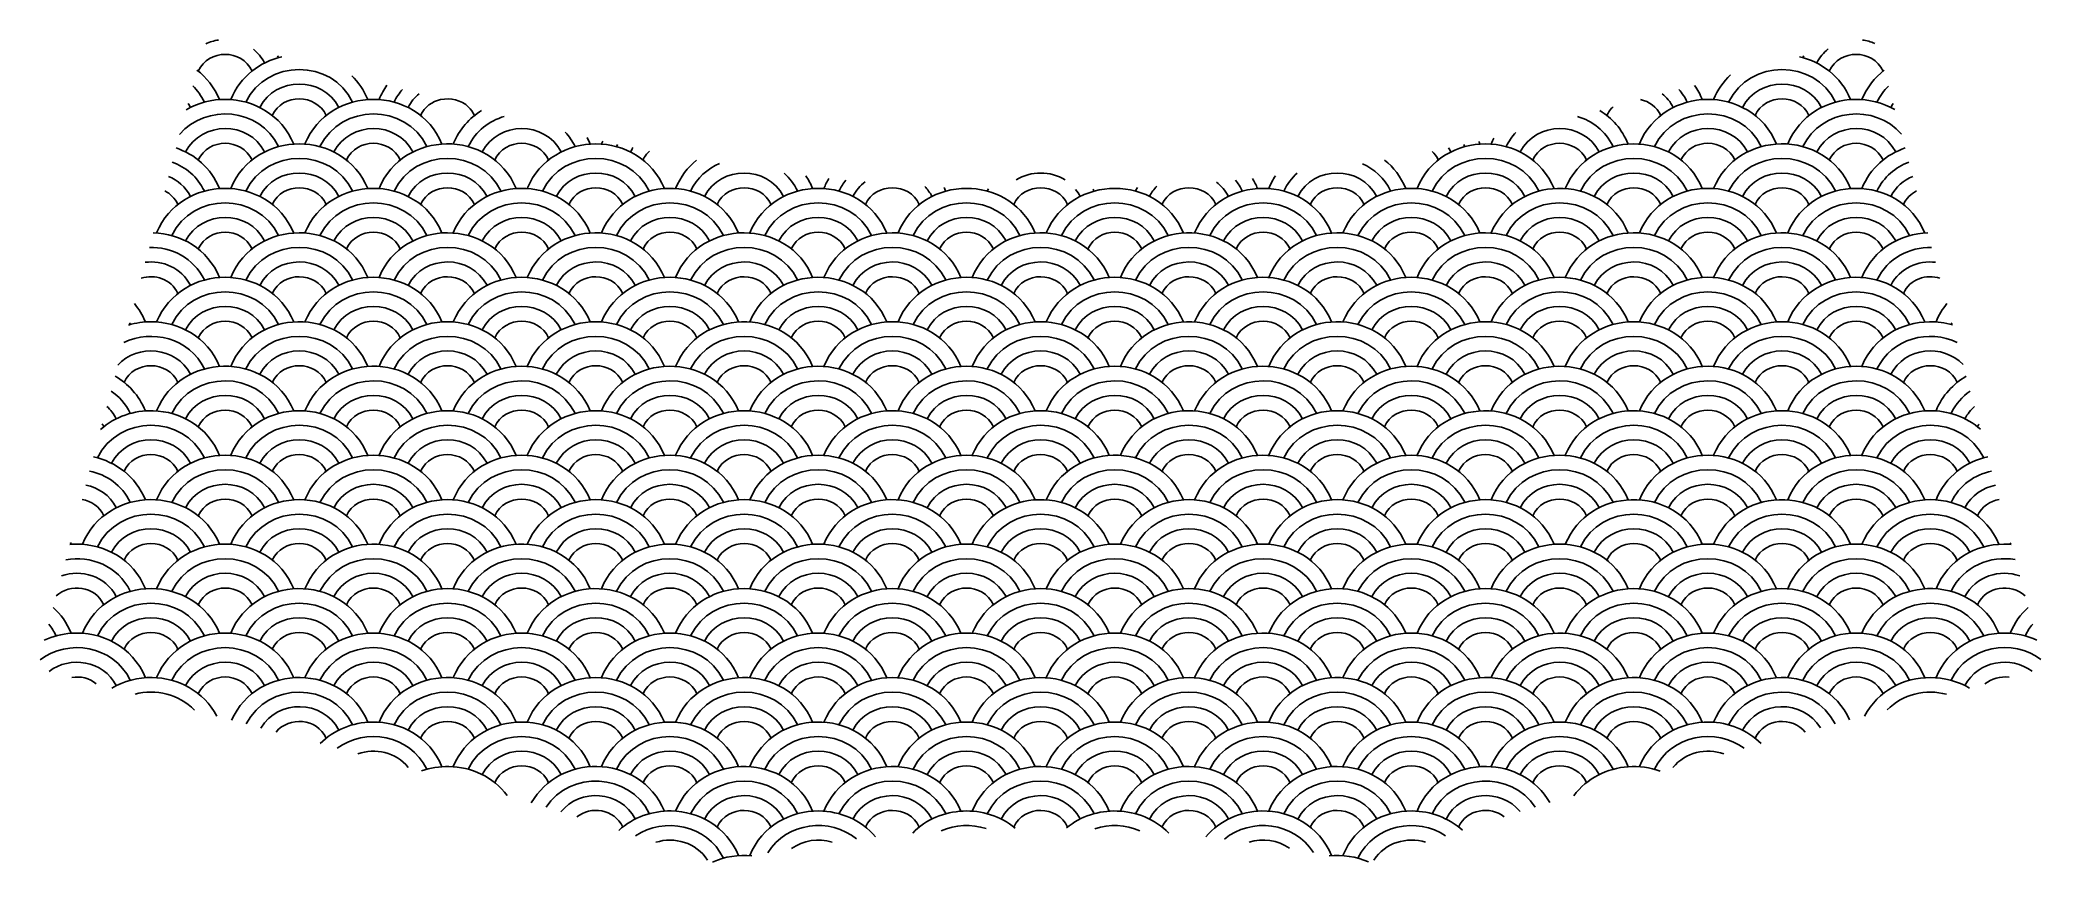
# Model space of a CAD drawing. Extents: x 298 to 703, y -387 to -221.
import ezdxf

# ---------------------------------------------------------------- set-up
doc = ezdxf.new("R2010")
doc.units = 0
doc.header["$MEASUREMENT"] = 0
doc.layers.add('LAYER_1', color=7, linetype='CONTINUOUS')

msp = doc.modelspace()

# ---------------------------------------------------------------- linework, layer by layer
at = {"layer": 'LAYER_1', "color": 7}
msp.add_lwpolyline([(492.38, -252.15), (492.38, -252.15)], dxfattribs=at)
for points in [[(329.92, -226.78), (331.98, -222.27), (338.77, -222.3), (340.82, -226.78)], [(331.45, -221.27), (332.27, -220.89), (333.13, -220.64), (334.02, -220.51)], [(341.08, -222.37), (341.99, -223.09), (342.77, -224.01), (343.36, -225.14)], [(657.38, -225.15), (657.98, -223.99), (658.79, -223.05), (659.73, -222.31)], [(659.92, -226.78), (661.98, -222.27), (668.77, -222.3), (670.82, -226.78)], [(666.63, -220.5), (667.49, -220.61), (668.32, -220.84), (669.12, -221.19)], [(329.68, -226.59), (331.6, -228.05), (333.2, -230.05), (334.24, -232.56)], [(336.51, -232.54), (338.48, -227.79), (342.44, -224.92), (346.82, -223.92)], [(339.57, -233.07), (343.79, -224.29), (356.92, -224.26), (361.17, -233.05)], [(346, -223.71), (346.05, -223.82), (346.11, -223.93), (346.17, -224.05)], [(639.56, -233.07), (643.79, -224.29), (656.92, -224.26), (661.17, -233.05)], [(653.9, -223.91), (658.29, -224.91), (662.27, -227.79), (664.24, -232.56)], [(654.57, -224.07), (654.63, -223.94), (654.7, -223.81), (654.76, -223.68)], [(666.52, -232.54), (667.55, -230.05), (669.13, -228.07), (671.03, -226.61)], [(328.82, -229.79), (329.75, -230.69), (330.55, -231.78), (331.17, -233.05)], [(342.38, -234.15), (345.63, -227.86), (355.08, -227.82), (358.36, -234.14)], [(361.02, -227.75), (362.35, -229.05), (363.45, -230.66), (364.24, -232.56)], [(366.51, -232.54), (366.96, -231.48), (367.5, -230.5), (368.12, -229.62)], [(369.56, -233.07), (370.03, -232.11), (370.6, -231.25), (371.26, -230.49)], [(629.49, -230.5), (630.14, -231.25), (630.71, -232.1), (631.17, -233.05)], [(632.67, -229.69), (633.28, -230.56), (633.81, -231.51), (634.24, -232.56)], [(636.51, -232.54), (637.34, -230.56), (638.51, -228.9), (639.91, -227.56)], [(642.38, -234.15), (645.63, -227.86), (655.08, -227.82), (658.36, -234.14)], [(669.57, -233.07), (670.17, -231.81), (670.97, -230.72), (671.89, -229.82)], [(326.17, -239.59), (331.45, -233.38), (342.36, -234.18), (346.17, -242.05)], [(327.89, -233.34), (328.06, -233.6), (328.21, -233.86), (328.36, -234.14)], [(344.92, -235.78), (346.98, -231.27), (353.77, -231.3), (355.82, -235.78)], [(354.56, -242.07), (358.79, -233.29), (371.92, -233.26), (376.17, -242.05)], [(372.38, -234.15), (372.95, -233.04), (373.72, -232.13), (374.6, -231.41)], [(381.51, -241.54), (382.76, -238.52), (384.81, -236.26), (387.27, -234.76)], [(613.5, -234.78), (615.95, -236.28), (618, -238.55), (619.24, -241.56)], [(614.92, -235.78), (615.24, -235.08), (615.68, -234.49), (616.19, -234.01)], [(621.73, -232.55), (623.45, -232.92), (625.01, -234), (625.82, -235.78)], [(624.57, -242.07), (628.79, -233.29), (641.92, -233.26), (646.17, -242.05)], [(626.13, -231.4), (627.02, -232.12), (627.78, -233.03), (628.36, -234.14)], [(644.92, -235.78), (646.98, -231.27), (653.77, -231.3), (655.82, -235.78)], [(654.57, -242.07), (658.34, -234.23), (669.21, -233.36), (674.52, -239.53)], [(672.38, -234.15), (672.52, -233.88), (672.67, -233.62), (672.83, -233.38)], [(327.38, -243.15), (330.63, -236.86), (340.08, -236.82), (343.36, -243.14)], [(357.38, -243.15), (360.63, -236.86), (370.08, -236.82), (373.36, -243.14)], [(384.56, -242.07), (386.1, -238.88), (388.81, -236.85), (391.84, -235.97)], [(387.38, -243.15), (390.63, -236.86), (400.08, -236.82), (403.36, -243.14)], [(597.38, -243.15), (600.64, -236.86), (610.08, -236.82), (613.36, -243.14)], [(609, -236), (611.99, -236.88), (614.65, -238.9), (616.17, -242.05)], [(627.38, -243.15), (630.63, -236.86), (640.08, -236.82), (643.36, -243.14)], [(657.38, -243.15), (660.63, -236.86), (670.08, -236.82), (673.36, -243.14)], [(325.45, -242.35), (329.22, -243.62), (332.51, -246.36), (334.24, -250.56)], [(329.92, -244.78), (331.98, -240.27), (338.77, -240.3), (340.82, -244.77)], [(339.57, -251.07), (343.79, -242.29), (356.92, -242.26), (361.17, -251.05)], [(359.92, -244.78), (361.98, -240.27), (368.77, -240.3), (370.82, -244.77)], [(369.56, -251.07), (373.79, -242.29), (386.92, -242.26), (391.17, -251.05)], [(389.92, -244.78), (391.98, -240.27), (398.77, -240.3), (400.82, -244.77)], [(399.56, -251.07), (403.79, -242.29), (416.92, -242.26), (421.17, -251.05)], [(404.19, -239.17), (404.97, -239.99), (405.64, -240.95), (406.17, -242.05)], [(408.62, -240.25), (408.84, -240.67), (409.05, -241.11), (409.24, -241.56)], [(411.51, -241.54), (411.59, -241.36), (411.67, -241.17), (411.76, -240.99)], [(414.56, -242.07), (414.64, -241.92), (414.71, -241.77), (414.79, -241.63)], [(417.38, -243.15), (417.54, -242.85), (417.71, -242.56), (417.89, -242.28)], [(579.57, -251.07), (583.79, -242.29), (596.92, -242.26), (601.17, -251.05)], [(582.89, -242.34), (583.06, -242.6), (583.21, -242.86), (583.36, -243.14)], [(585.97, -241.66), (586.04, -241.79), (586.1, -241.92), (586.17, -242.05)], [(589.01, -241.04), (589.09, -241.21), (589.16, -241.39), (589.24, -241.56)], [(591.52, -241.54), (591.69, -241.13), (591.87, -240.73), (592.07, -240.35)], [(594.57, -242.07), (595.09, -240.98), (595.76, -240.02), (596.53, -239.2)], [(599.92, -244.78), (601.98, -240.27), (608.77, -240.3), (610.82, -244.77)], [(609.57, -251.07), (613.79, -242.29), (626.92, -242.26), (631.17, -251.05)], [(629.92, -244.78), (631.98, -240.27), (638.77, -240.3), (640.82, -244.77)], [(639.56, -251.07), (643.79, -242.29), (656.92, -242.26), (661.17, -251.05)], [(659.92, -244.78), (661.98, -240.27), (668.77, -240.3), (670.82, -244.77)], [(666.52, -250.54), (668.25, -246.35), (671.53, -243.62), (675.29, -242.35)], [(324.69, -245.22), (327.39, -246.21), (329.76, -248.15), (331.17, -251.05)], [(342.38, -252.15), (345.63, -245.86), (355.08, -245.82), (358.36, -252.14)], [(372.38, -252.15), (375.63, -245.86), (385.08, -245.82), (388.36, -252.14)], [(402.38, -252.15), (405.63, -245.86), (415.08, -245.82), (418.36, -252.14)], [(419.92, -244.78), (420.24, -244.07), (420.68, -243.48), (421.2, -243)], [(426.51, -250.54), (427.49, -248.18), (428.97, -246.27), (430.74, -244.84)], [(429.56, -251.07), (430.85, -248.4), (432.96, -246.54), (435.39, -245.49)], [(432.38, -252.15), (435.63, -245.86), (445.08, -245.82), (448.36, -252.14)], [(495.43, -248.82), (498.39, -246.95), (502.36, -246.95), (505.32, -248.82)], [(552.38, -252.15), (555.63, -245.86), (565.08, -245.82), (568.36, -252.14)], [(565.48, -245.54), (567.85, -246.6), (569.9, -248.43), (571.17, -251.05)], [(569.97, -244.81), (571.76, -246.26), (573.25, -248.17), (574.24, -250.56)], [(579.58, -243.04), (580.08, -243.51), (580.51, -244.09), (580.82, -244.77)], [(582.38, -252.15), (585.63, -245.86), (595.08, -245.82), (598.36, -252.14)], [(612.38, -252.15), (615.64, -245.86), (625.08, -245.82), (628.36, -252.14)], [(642.38, -252.15), (645.63, -245.86), (655.08, -245.82), (658.36, -252.14)], [(669.57, -251.07), (670.96, -248.17), (673.33, -246.22), (676.03, -245.23)], [(323.92, -248.1), (325.74, -248.84), (327.34, -250.19), (328.36, -252.14)], [(344.92, -253.78), (346.98, -249.27), (353.77, -249.3), (355.82, -253.78)], [(374.92, -253.78), (376.98, -249.27), (383.77, -249.3), (385.82, -253.78)], [(404.92, -253.78), (406.98, -249.27), (413.77, -249.3), (415.82, -253.78)], [(434.92, -253.78), (436.98, -249.27), (443.77, -249.3), (445.82, -253.78)], [(448.48, -247.48), (449.56, -248.44), (450.48, -249.63), (451.17, -251.05)], [(452.89, -248.02), (453.41, -248.8), (453.86, -249.65), (454.24, -250.56)], [(456.51, -250.54), (456.81, -249.83), (457.15, -249.16), (457.53, -248.53)], [(459.57, -251.07), (459.95, -250.27), (460.41, -249.55), (460.93, -248.89)], [(462.38, -252.15), (463.01, -250.94), (463.87, -249.96), (464.86, -249.21)], [(464.92, -253.78), (466.98, -249.27), (473.77, -249.3), (475.82, -253.78)], [(476.94, -250.16), (477.49, -250.73), (477.97, -251.39), (478.36, -252.14)], [(480.78, -250.32), (480.92, -250.56), (481.05, -250.8), (481.17, -251.05)], [(489.57, -251.07), (489.64, -250.92), (489.72, -250.77), (489.8, -250.62)], [(494.92, -253.78), (496.98, -249.27), (503.77, -249.3), (505.82, -253.78)], [(507.45, -250.74), (507.79, -251.16), (508.09, -251.63), (508.36, -252.14)], [(510.98, -250.68), (511.05, -250.8), (511.11, -250.93), (511.17, -251.05)], [(519.56, -251.07), (519.69, -250.82), (519.81, -250.58), (519.95, -250.35)], [(522.38, -252.15), (522.79, -251.36), (523.29, -250.68), (523.87, -250.08)], [(524.92, -253.78), (526.98, -249.27), (533.77, -249.3), (535.82, -253.78)], [(535.94, -249.26), (536.91, -249.99), (537.74, -250.96), (538.36, -252.14)], [(539.8, -248.87), (540.32, -249.52), (540.78, -250.25), (541.17, -251.05)], [(543.21, -248.53), (543.6, -249.16), (543.94, -249.84), (544.24, -250.56)], [(546.52, -250.54), (546.9, -249.62), (547.36, -248.76), (547.88, -247.97)], [(549.57, -251.07), (550.26, -249.62), (551.2, -248.41), (552.3, -247.44)], [(554.92, -253.78), (556.98, -249.27), (563.77, -249.3), (565.82, -253.78)], [(584.92, -253.78), (586.98, -249.27), (593.77, -249.3), (595.82, -253.78)], [(614.92, -253.78), (616.98, -249.27), (623.77, -249.3), (625.82, -253.78)], [(644.92, -253.78), (646.98, -249.27), (653.77, -249.3), (655.82, -253.78)], [(672.38, -252.15), (673.39, -250.21), (674.98, -248.86), (676.81, -248.11)], [(323.14, -251.04), (324.27, -251.59), (325.24, -252.5), (325.82, -253.78)], [(324.57, -260.07), (328.79, -251.29), (341.92, -251.26), (346.17, -260.05)], [(327.38, -261.15), (330.63, -254.86), (340.08, -254.82), (343.36, -261.14)], [(354.56, -260.07), (358.79, -251.29), (371.92, -251.26), (376.17, -260.05)], [(357.38, -261.15), (360.63, -254.86), (370.08, -254.82), (373.36, -261.14)], [(384.56, -260.07), (388.79, -251.29), (401.92, -251.26), (406.17, -260.05)], [(387.38, -261.15), (390.63, -254.86), (400.08, -254.82), (403.36, -261.14)], [(414.56, -260.07), (418.79, -251.29), (431.92, -251.26), (436.17, -260.05)], [(417.38, -261.15), (420.63, -254.86), (430.08, -254.82), (433.36, -261.14)], [(444.57, -260.07), (448.79, -251.29), (461.92, -251.26), (466.17, -260.05)], [(447.38, -261.15), (450.63, -254.86), (460.08, -254.82), (463.36, -261.14)], [(474.56, -260.07), (478.79, -251.29), (491.92, -251.26), (496.17, -260.05)], [(477.38, -261.15), (480.63, -254.86), (490.08, -254.82), (493.36, -261.14)], [(504.57, -260.07), (508.79, -251.29), (521.92, -251.26), (526.17, -260.05)], [(507.38, -261.15), (510.63, -254.86), (520.08, -254.82), (523.36, -261.14)], [(534.57, -260.07), (538.79, -251.29), (551.92, -251.26), (556.17, -260.05)], [(537.38, -261.15), (540.63, -254.86), (550.08, -254.82), (553.36, -261.14)], [(564.57, -260.07), (568.79, -251.29), (581.92, -251.26), (586.17, -260.05)], [(567.38, -261.15), (570.63, -254.86), (580.08, -254.82), (583.36, -261.14)], [(594.57, -260.07), (598.79, -251.29), (611.92, -251.26), (616.17, -260.05)], [(597.38, -261.15), (600.64, -254.86), (610.08, -254.82), (613.36, -261.14)], [(624.57, -260.07), (628.79, -251.29), (641.92, -251.26), (646.17, -260.05)], [(627.38, -261.15), (630.63, -254.86), (640.08, -254.82), (643.36, -261.14)], [(654.57, -260.07), (658.79, -251.29), (671.92, -251.26), (676.17, -260.05)], [(657.38, -261.15), (660.63, -254.86), (670.08, -254.82), (673.36, -261.14)], [(674.92, -253.78), (675.5, -252.51), (676.45, -251.6), (677.57, -251.05)], [(329.92, -262.78), (331.98, -258.27), (338.77, -258.3), (340.82, -262.78)], [(359.92, -262.78), (361.98, -258.27), (368.77, -258.3), (370.82, -262.78)], [(389.92, -262.78), (391.98, -258.27), (398.77, -258.3), (400.82, -262.78)], [(419.92, -262.78), (421.98, -258.27), (428.77, -258.3), (430.82, -262.78)], [(449.92, -262.78), (451.98, -258.27), (458.77, -258.3), (460.82, -262.78)], [(479.92, -262.78), (481.98, -258.27), (488.77, -258.3), (490.82, -262.78)], [(509.92, -262.78), (511.98, -258.27), (518.77, -258.3), (520.82, -262.78)], [(539.92, -262.78), (541.98, -258.27), (548.77, -258.3), (550.82, -262.78)], [(569.92, -262.78), (571.98, -258.27), (578.77, -258.3), (580.82, -262.78)], [(599.92, -262.78), (601.98, -258.27), (608.77, -258.3), (610.82, -262.78)], [(629.92, -262.78), (631.98, -258.27), (638.77, -258.3), (640.82, -262.78)], [(659.92, -262.78), (661.98, -258.27), (668.77, -258.3), (670.82, -262.78)], [(320.04, -262.48), (324.48, -262.36), (328.99, -264.55), (331.17, -269.05)], [(320.83, -259.53), (326.37, -259.69), (331.82, -262.7), (334.24, -268.56)], [(339.57, -269.07), (343.79, -260.29), (356.92, -260.26), (361.17, -269.05)], [(369.56, -269.07), (373.79, -260.29), (386.92, -260.26), (391.17, -269.05)], [(399.56, -269.07), (403.79, -260.29), (416.92, -260.26), (421.17, -269.05)], [(429.56, -269.07), (433.79, -260.29), (446.92, -260.26), (451.17, -269.05)], [(459.57, -269.07), (463.79, -260.29), (476.92, -260.26), (481.17, -269.05)], [(489.57, -269.07), (493.79, -260.29), (506.92, -260.26), (511.17, -269.05)], [(519.56, -269.07), (523.79, -260.29), (536.92, -260.26), (541.17, -269.05)], [(549.57, -269.07), (553.79, -260.29), (566.92, -260.26), (571.17, -269.05)], [(579.57, -269.07), (583.79, -260.29), (596.92, -260.26), (601.17, -269.05)], [(609.57, -269.07), (613.79, -260.29), (626.92, -260.26), (631.17, -269.05)], [(639.56, -269.07), (643.79, -260.29), (656.92, -260.26), (661.17, -269.05)], [(666.52, -268.54), (668.93, -262.7), (674.35, -259.7), (679.87, -259.53)], [(669.57, -269.07), (671.72, -264.6), (676.18, -262.4), (680.6, -262.47)], [(319.17, -265.49), (322.72, -265.04), (326.51, -266.59), (328.36, -270.14)], [(342.38, -270.15), (345.63, -263.86), (355.08, -263.82), (358.36, -270.14)], [(372.38, -270.15), (375.63, -263.86), (385.08, -263.82), (388.36, -270.14)], [(402.38, -270.15), (405.63, -263.86), (415.08, -263.82), (418.36, -270.14)], [(432.38, -270.15), (435.63, -263.86), (445.08, -263.82), (448.36, -270.14)], [(462.38, -270.15), (465.63, -263.86), (475.08, -263.82), (478.36, -270.14)], [(492.38, -270.15), (495.63, -263.86), (505.08, -263.82), (508.36, -270.14)], [(522.38, -270.15), (525.63, -263.86), (535.08, -263.82), (538.36, -270.14)], [(552.38, -270.15), (555.63, -263.86), (565.08, -263.82), (568.36, -270.14)], [(582.38, -270.15), (585.63, -263.86), (595.08, -263.82), (598.36, -270.14)], [(612.38, -270.15), (615.64, -263.86), (625.08, -263.82), (628.36, -270.14)], [(642.38, -270.15), (645.63, -263.86), (655.08, -263.82), (658.36, -270.14)], [(672.38, -270.15), (674.19, -266.65), (677.92, -265.08), (681.44, -265.48)], [(318.38, -268.72), (321.12, -267.83), (324.48, -268.85), (325.82, -271.78)], [(324.57, -278.07), (328.79, -269.29), (341.92, -269.26), (346.17, -278.05)], [(344.92, -271.78), (346.98, -267.27), (353.77, -267.3), (355.82, -271.78)], [(354.56, -278.07), (358.79, -269.29), (371.92, -269.26), (376.17, -278.05)], [(374.92, -271.78), (376.98, -267.27), (383.77, -267.3), (385.82, -271.78)], [(384.56, -278.07), (388.79, -269.29), (401.92, -269.26), (406.17, -278.05)], [(404.92, -271.78), (406.98, -267.27), (413.77, -267.3), (415.82, -271.78)], [(414.56, -278.07), (418.79, -269.29), (431.92, -269.26), (436.17, -278.05)], [(434.92, -271.78), (436.98, -267.27), (443.77, -267.3), (445.82, -271.78)], [(444.57, -278.07), (448.79, -269.29), (461.92, -269.26), (466.17, -278.05)], [(464.92, -271.78), (466.98, -267.27), (473.77, -267.3), (475.82, -271.78)], [(474.56, -278.07), (478.79, -269.29), (491.92, -269.26), (496.17, -278.05)], [(494.92, -271.78), (496.98, -267.27), (503.77, -267.3), (505.82, -271.78)], [(504.57, -278.07), (508.79, -269.29), (521.92, -269.26), (526.17, -278.05)], [(524.92, -271.78), (526.98, -267.27), (533.77, -267.3), (535.82, -271.78)], [(534.57, -278.07), (538.79, -269.29), (551.92, -269.26), (556.17, -278.05)], [(554.92, -271.78), (556.98, -267.27), (563.77, -267.3), (565.82, -271.78)], [(564.57, -278.07), (568.79, -269.29), (581.92, -269.26), (586.17, -278.05)], [(584.92, -271.78), (586.98, -267.27), (593.77, -267.3), (595.82, -271.78)], [(594.57, -278.07), (598.79, -269.29), (611.92, -269.26), (616.17, -278.05)], [(614.92, -271.78), (616.98, -267.27), (623.77, -267.3), (625.82, -271.78)], [(624.57, -278.07), (628.79, -269.29), (641.92, -269.26), (646.17, -278.05)], [(644.92, -271.78), (646.98, -267.27), (653.77, -267.3), (655.82, -271.78)], [(654.57, -278.07), (658.79, -269.29), (671.92, -269.26), (676.17, -278.05)], [(674.92, -271.78), (676.26, -268.85), (679.58, -267.84), (682.32, -268.71)], [(317.01, -273.83), (317.9, -274.91), (318.66, -276.15), (319.24, -277.56)], [(327.38, -279.15), (330.63, -272.86), (340.08, -272.82), (343.36, -279.14)], [(357.38, -279.15), (360.63, -272.86), (370.08, -272.82), (373.36, -279.14)], [(387.38, -279.15), (390.63, -272.86), (400.08, -272.82), (403.36, -279.14)], [(417.38, -279.15), (420.63, -272.86), (430.08, -272.82), (433.36, -279.14)], [(447.38, -279.15), (450.63, -272.86), (460.08, -272.82), (463.36, -279.14)], [(477.38, -279.15), (480.63, -272.86), (490.08, -272.82), (493.36, -279.14)], [(507.38, -279.15), (510.63, -272.86), (520.08, -272.82), (523.36, -279.14)], [(537.38, -279.15), (540.63, -272.86), (550.08, -272.82), (553.36, -279.14)], [(567.38, -279.15), (570.63, -272.86), (580.08, -272.82), (583.36, -279.14)], [(597.38, -279.15), (600.64, -272.86), (610.08, -272.82), (613.36, -279.14)], [(627.38, -279.15), (630.63, -272.86), (640.08, -272.82), (643.36, -279.14)], [(657.38, -279.15), (660.63, -272.86), (670.08, -272.82), (673.36, -279.14)], [(681.52, -277.54), (682.09, -276.14), (682.85, -274.91), (683.73, -273.83)], [(314.9, -281.71), (320.52, -278.98), (328.12, -280.75), (331.17, -287.05)], [(316, -277.71), (316.06, -277.82), (316.11, -277.94), (316.17, -278.05)], [(329.92, -280.78), (331.98, -276.27), (338.77, -276.3), (340.82, -280.78)], [(339.57, -287.07), (343.79, -278.29), (356.92, -278.26), (361.17, -287.05)], [(359.92, -280.78), (361.98, -276.27), (368.77, -276.3), (370.82, -280.78)], [(369.56, -287.07), (373.79, -278.29), (386.92, -278.26), (391.17, -287.05)], [(389.92, -280.78), (391.98, -276.27), (398.77, -276.3), (400.82, -280.78)], [(399.56, -287.07), (403.79, -278.29), (416.92, -278.26), (421.17, -287.05)], [(419.92, -280.78), (421.98, -276.27), (428.77, -276.3), (430.82, -280.78)], [(429.56, -287.07), (433.79, -278.29), (446.92, -278.26), (451.17, -287.05)], [(449.92, -280.78), (451.98, -276.27), (458.77, -276.3), (460.82, -280.78)], [(459.57, -287.07), (463.79, -278.29), (476.92, -278.26), (481.17, -287.05)], [(479.92, -280.78), (481.98, -276.27), (488.77, -276.3), (490.82, -280.78)], [(489.57, -287.07), (493.79, -278.29), (506.92, -278.26), (511.17, -287.05)], [(509.92, -280.78), (511.98, -276.27), (518.77, -276.3), (520.82, -280.78)], [(519.56, -287.07), (523.79, -278.29), (536.92, -278.26), (541.17, -287.05)], [(539.92, -280.78), (541.98, -276.27), (548.77, -276.3), (550.82, -280.78)], [(549.57, -287.07), (553.79, -278.29), (566.92, -278.26), (571.17, -287.05)], [(569.92, -280.78), (571.98, -276.27), (578.77, -276.3), (580.82, -280.78)], [(579.57, -287.07), (583.79, -278.29), (596.92, -278.26), (601.17, -287.05)], [(599.92, -280.78), (601.98, -276.27), (608.77, -276.3), (610.82, -280.78)], [(609.57, -287.07), (613.79, -278.29), (626.92, -278.26), (631.17, -287.05)], [(629.92, -280.78), (631.98, -276.27), (638.77, -276.3), (640.82, -280.78)], [(639.56, -287.07), (643.79, -278.29), (656.92, -278.26), (661.17, -287.05)], [(659.92, -280.78), (661.98, -276.27), (668.77, -276.3), (670.82, -280.78)], [(669.57, -287.07), (672.59, -280.79), (680.17, -278.98), (685.79, -281.69)], [(684.57, -278.07), (684.62, -277.96), (684.68, -277.85), (684.73, -277.74)], [(313.65, -286.32), (317.61, -281.93), (325.43, -282.51), (328.36, -288.14)], [(342.38, -288.15), (345.63, -281.86), (355.08, -281.82), (358.36, -288.14)], [(372.38, -288.15), (375.63, -281.86), (385.08, -281.82), (388.36, -288.14)], [(402.38, -288.15), (405.63, -281.86), (415.08, -281.82), (418.36, -288.14)], [(432.38, -288.15), (435.63, -281.86), (445.08, -281.82), (448.36, -288.14)], [(462.38, -288.15), (465.63, -281.86), (475.08, -281.82), (478.36, -288.14)], [(492.38, -288.15), (495.63, -281.86), (505.08, -281.82), (508.36, -288.14)], [(522.38, -288.15), (525.63, -281.86), (535.08, -281.82), (538.36, -288.14)], [(552.38, -288.15), (555.63, -281.86), (565.08, -281.82), (568.36, -288.14)], [(582.38, -288.15), (585.63, -281.86), (595.08, -281.82), (598.36, -288.14)], [(612.38, -288.15), (615.64, -281.86), (625.08, -281.82), (628.36, -288.14)], [(642.38, -288.15), (645.63, -281.86), (655.08, -281.82), (658.36, -288.14)], [(672.38, -288.15), (675.26, -282.59), (682.97, -281.92), (686.99, -286.2)], [(314.92, -289.78), (316.98, -285.27), (323.77, -285.3), (325.82, -289.78)], [(324.57, -296.07), (328.79, -287.29), (341.92, -287.26), (346.17, -296.05)], [(344.92, -289.78), (346.98, -285.27), (353.77, -285.3), (355.82, -289.78)], [(354.56, -296.07), (358.79, -287.29), (371.92, -287.26), (376.17, -296.05)], [(374.92, -289.78), (376.98, -285.27), (383.77, -285.3), (385.82, -289.78)], [(384.56, -296.07), (388.79, -287.29), (401.92, -287.26), (406.17, -296.05)], [(404.92, -289.78), (406.98, -285.27), (413.77, -285.3), (415.82, -289.78)], [(414.56, -296.07), (418.79, -287.29), (431.92, -287.26), (436.17, -296.05)], [(434.92, -289.78), (436.98, -285.27), (443.77, -285.3), (445.82, -289.78)], [(444.57, -296.07), (448.79, -287.29), (461.92, -287.26), (466.17, -296.05)], [(464.92, -289.78), (466.98, -285.27), (473.77, -285.3), (475.82, -289.78)], [(474.56, -296.07), (478.79, -287.29), (491.92, -287.26), (496.17, -296.05)], [(494.92, -289.78), (496.98, -285.27), (503.77, -285.3), (505.82, -289.78)], [(504.57, -296.07), (508.79, -287.29), (521.92, -287.26), (526.17, -296.05)], [(524.92, -289.78), (526.98, -285.27), (533.77, -285.3), (535.82, -289.78)], [(534.57, -296.07), (538.79, -287.29), (551.92, -287.26), (556.17, -296.05)], [(554.92, -289.78), (556.98, -285.27), (563.77, -285.3), (565.82, -289.78)], [(564.57, -296.07), (568.79, -287.29), (581.92, -287.26), (586.17, -296.05)], [(584.92, -289.78), (586.98, -285.27), (593.77, -285.3), (595.82, -289.78)], [(594.57, -296.07), (598.79, -287.29), (611.92, -287.26), (616.17, -296.05)], [(614.92, -289.78), (616.98, -285.27), (623.77, -285.3), (625.82, -289.78)], [(624.57, -296.07), (628.79, -287.29), (641.92, -287.26), (646.17, -296.05)], [(644.92, -289.78), (646.98, -285.27), (653.77, -285.3), (655.82, -289.78)], [(654.57, -296.07), (658.79, -287.29), (671.92, -287.26), (676.17, -296.05)], [(674.92, -289.78), (676.98, -285.27), (683.77, -285.3), (685.82, -289.78)], [(313.1, -288.54), (315.73, -290.04), (317.93, -292.38), (319.24, -295.56)], [(327.38, -297.15), (330.63, -290.86), (340.08, -290.82), (343.36, -297.14)], [(357.38, -297.15), (360.63, -290.86), (370.08, -290.82), (373.36, -297.14)], [(387.38, -297.15), (390.63, -290.86), (400.08, -290.82), (403.36, -297.14)], [(417.38, -297.15), (420.63, -290.86), (430.08, -290.82), (433.36, -297.14)], [(447.38, -297.15), (450.63, -290.86), (460.08, -290.82), (463.36, -297.14)], [(477.38, -297.15), (480.63, -290.86), (490.08, -290.82), (493.36, -297.14)], [(507.38, -297.15), (510.63, -290.86), (520.08, -290.82), (523.36, -297.14)], [(537.38, -297.15), (540.63, -290.86), (550.08, -290.82), (553.36, -297.14)], [(567.38, -297.15), (570.63, -290.86), (580.08, -290.82), (583.36, -297.14)], [(597.38, -297.15), (600.64, -290.86), (610.08, -290.82), (613.36, -297.14)], [(627.38, -297.15), (630.63, -290.86), (640.08, -290.82), (643.36, -297.14)], [(657.38, -297.15), (660.63, -290.86), (670.08, -290.82), (673.36, -297.14)], [(681.52, -295.54), (682.82, -292.38), (685.02, -290.05), (687.63, -288.55)], [(311.41, -294.64), (312.18, -295.32), (312.84, -296.15), (313.36, -297.14)], [(312.29, -291.55), (313.88, -292.63), (315.24, -294.13), (316.17, -296.05)], [(329.92, -298.78), (331.98, -294.27), (338.77, -294.3), (340.82, -298.78)], [(359.92, -298.78), (361.98, -294.27), (368.77, -294.3), (370.82, -298.78)], [(389.92, -298.78), (391.98, -294.27), (398.77, -294.3), (400.82, -298.78)], [(419.92, -298.78), (421.98, -294.27), (428.77, -294.3), (430.82, -298.78)], [(449.92, -298.78), (451.98, -294.27), (458.77, -294.3), (460.82, -298.78)], [(479.92, -298.78), (481.98, -294.27), (488.77, -294.3), (490.82, -298.78)], [(509.92, -298.78), (511.98, -294.27), (518.77, -294.3), (520.82, -298.78)], [(539.92, -298.78), (541.98, -294.27), (548.77, -294.3), (550.82, -298.78)], [(569.92, -298.78), (571.98, -294.27), (578.77, -294.3), (580.82, -298.78)], [(599.92, -298.78), (601.98, -294.27), (608.77, -294.3), (610.82, -298.78)], [(629.92, -298.78), (631.98, -294.27), (638.77, -294.3), (640.82, -298.78)], [(659.92, -298.78), (661.98, -294.27), (668.77, -294.3), (670.82, -298.78)], [(684.57, -296.07), (685.49, -294.15), (686.84, -292.65), (688.43, -291.56)], [(687.38, -297.15), (687.89, -296.18), (688.54, -295.35), (689.3, -294.68)], [(309.56, -305.07), (313.79, -296.29), (326.92, -296.26), (331.17, -305.05)], [(310.51, -298.19), (310.62, -298.37), (310.73, -298.57), (310.82, -298.78)], [(339.57, -305.07), (343.79, -296.29), (356.92, -296.26), (361.17, -305.05)], [(369.56, -305.07), (373.79, -296.29), (386.92, -296.26), (391.17, -305.05)], [(399.56, -305.07), (403.79, -296.29), (416.92, -296.26), (421.17, -305.05)], [(429.56, -305.07), (433.79, -296.29), (446.92, -296.26), (451.17, -305.05)], [(459.57, -305.07), (463.79, -296.29), (476.92, -296.26), (481.17, -305.05)], [(489.57, -305.07), (493.79, -296.29), (506.92, -296.26), (511.17, -305.05)], [(519.56, -305.07), (523.79, -296.29), (536.92, -296.26), (541.17, -305.05)], [(549.57, -305.07), (553.79, -296.29), (566.92, -296.26), (571.17, -305.05)], [(579.57, -305.07), (583.79, -296.29), (596.92, -296.26), (601.17, -305.05)], [(609.57, -305.07), (613.79, -296.29), (626.92, -296.26), (631.17, -305.05)], [(639.56, -305.07), (643.79, -296.29), (656.92, -296.26), (661.17, -305.05)], [(669.57, -305.07), (673.79, -296.29), (686.92, -296.26), (691.17, -305.05)], [(689.92, -298.78), (690.01, -298.58), (690.11, -298.39), (690.22, -298.21)], [(312.38, -306.15), (315.63, -299.86), (325.08, -299.82), (328.36, -306.14)], [(314.92, -307.78), (316.98, -303.27), (323.77, -303.3), (325.82, -307.78)], [(342.38, -306.15), (345.63, -299.86), (355.08, -299.82), (358.36, -306.14)], [(344.92, -307.78), (346.98, -303.27), (353.77, -303.3), (355.82, -307.78)], [(372.38, -306.15), (375.63, -299.86), (385.08, -299.82), (388.36, -306.14)], [(374.92, -307.78), (376.98, -303.27), (383.77, -303.3), (385.82, -307.78)], [(402.38, -306.15), (405.63, -299.86), (415.08, -299.82), (418.36, -306.14)], [(404.92, -307.78), (406.98, -303.27), (413.77, -303.3), (415.82, -307.78)], [(432.38, -306.15), (435.63, -299.86), (445.08, -299.82), (448.36, -306.14)], [(434.92, -307.78), (436.98, -303.27), (443.77, -303.3), (445.82, -307.78)], [(462.38, -306.15), (465.63, -299.86), (475.08, -299.82), (478.36, -306.14)], [(464.92, -307.78), (466.98, -303.27), (473.77, -303.3), (475.82, -307.78)], [(492.38, -306.15), (495.63, -299.86), (505.08, -299.82), (508.36, -306.14)], [(494.92, -307.78), (496.98, -303.27), (503.77, -303.3), (505.82, -307.78)], [(522.38, -306.15), (525.63, -299.86), (535.08, -299.82), (538.36, -306.14)], [(524.92, -307.78), (526.98, -303.27), (533.77, -303.3), (535.82, -307.78)], [(552.38, -306.15), (555.63, -299.86), (565.08, -299.82), (568.36, -306.14)], [(554.92, -307.78), (556.98, -303.27), (563.77, -303.3), (565.82, -307.78)], [(582.38, -306.15), (585.63, -299.86), (595.08, -299.82), (598.36, -306.14)], [(584.92, -307.78), (586.98, -303.27), (593.77, -303.3), (595.82, -307.78)], [(612.38, -306.15), (615.64, -299.86), (625.08, -299.82), (628.36, -306.14)], [(614.92, -307.78), (616.98, -303.27), (623.77, -303.3), (625.82, -307.78)], [(642.38, -306.15), (645.63, -299.86), (655.08, -299.82), (658.36, -306.14)], [(644.92, -307.78), (646.98, -303.27), (653.77, -303.3), (655.82, -307.78)], [(672.38, -306.15), (675.63, -299.86), (685.08, -299.82), (688.36, -306.14)], [(674.92, -307.78), (676.98, -303.27), (683.77, -303.3), (685.82, -307.78)], [(308.76, -304.88), (313.21, -305.85), (317.25, -308.74), (319.24, -313.56)], [(324.57, -314.07), (328.79, -305.29), (341.92, -305.26), (346.17, -314.05)], [(354.56, -314.07), (358.79, -305.29), (371.92, -305.26), (376.17, -314.05)], [(384.56, -314.07), (388.79, -305.29), (401.92, -305.26), (406.17, -314.05)], [(414.56, -314.07), (418.79, -305.29), (431.92, -305.26), (436.17, -314.05)], [(444.57, -314.07), (448.79, -305.29), (461.92, -305.26), (466.17, -314.05)], [(474.56, -314.07), (478.79, -305.29), (491.92, -305.26), (496.17, -314.05)], [(504.57, -314.07), (508.79, -305.29), (521.92, -305.26), (526.17, -314.05)], [(534.57, -314.07), (538.79, -305.29), (551.92, -305.26), (556.17, -314.05)], [(564.57, -314.07), (568.79, -305.29), (581.92, -305.26), (586.17, -314.05)], [(594.57, -314.07), (598.79, -305.29), (611.92, -305.26), (616.17, -314.05)], [(624.57, -314.07), (628.79, -305.29), (641.92, -305.26), (646.17, -314.05)], [(654.57, -314.07), (658.79, -305.29), (671.92, -305.26), (676.17, -314.05)], [(681.52, -313.54), (683.51, -308.73), (687.54, -305.84), (691.99, -304.88)], [(307.18, -310.59), (309.7, -311.07), (312.03, -312.59), (313.36, -315.14)], [(307.96, -307.73), (311.36, -308.44), (314.47, -310.54), (316.17, -314.05)], [(327.38, -315.15), (330.63, -308.86), (340.08, -308.82), (343.36, -315.14)], [(357.38, -315.15), (360.63, -308.86), (370.08, -308.82), (373.36, -315.14)], [(387.38, -315.15), (390.63, -308.86), (400.08, -308.82), (403.36, -315.14)], [(417.38, -315.15), (420.63, -308.86), (430.08, -308.82), (433.36, -315.14)], [(447.38, -315.15), (450.63, -308.86), (460.08, -308.82), (463.36, -315.14)], [(477.38, -315.15), (480.63, -308.86), (490.08, -308.82), (493.36, -315.14)], [(507.38, -315.15), (510.63, -308.86), (520.08, -308.82), (523.36, -315.14)], [(537.38, -315.15), (540.63, -308.86), (550.08, -308.82), (553.36, -315.14)], [(567.38, -315.15), (570.63, -308.86), (580.08, -308.82), (583.36, -315.14)], [(597.38, -315.15), (600.64, -308.86), (610.08, -308.82), (613.36, -315.14)], [(627.38, -315.15), (630.63, -308.86), (640.08, -308.82), (643.36, -315.14)], [(657.38, -315.15), (660.63, -308.86), (670.08, -308.82), (673.36, -315.14)], [(684.57, -314.07), (686.25, -310.56), (689.36, -308.45), (692.76, -307.74)], [(687.38, -315.15), (688.7, -312.61), (691.03, -311.09), (693.55, -310.59)], [(306.47, -313.5), (308.29, -313.82), (309.97, -314.91), (310.82, -316.78)], [(309.56, -323.07), (313.79, -314.29), (326.92, -314.26), (331.17, -323.05)], [(329.92, -316.78), (331.98, -312.27), (338.77, -312.3), (340.82, -316.78)], [(339.57, -323.07), (343.79, -314.29), (356.92, -314.26), (361.17, -323.05)], [(359.92, -316.78), (361.98, -312.27), (368.77, -312.3), (370.82, -316.78)], [(369.56, -323.07), (373.79, -314.29), (386.92, -314.26), (391.17, -323.05)], [(389.92, -316.78), (391.98, -312.27), (398.77, -312.3), (400.82, -316.78)], [(399.56, -323.07), (403.79, -314.29), (416.92, -314.26), (421.17, -323.05)], [(419.92, -316.78), (421.98, -312.27), (428.77, -312.3), (430.82, -316.78)], [(429.56, -323.07), (433.79, -314.29), (446.92, -314.26), (451.17, -323.05)], [(449.92, -316.78), (451.98, -312.27), (458.77, -312.3), (460.82, -316.78)], [(459.57, -323.07), (463.79, -314.29), (476.92, -314.26), (481.17, -323.05)], [(479.92, -316.78), (481.98, -312.27), (488.77, -312.3), (490.82, -316.78)], [(489.57, -323.07), (493.79, -314.29), (506.92, -314.26), (511.17, -323.05)], [(509.92, -316.78), (511.98, -312.27), (518.77, -312.3), (520.82, -316.78)], [(519.56, -323.07), (523.79, -314.29), (536.92, -314.26), (541.17, -323.05)], [(539.92, -316.78), (541.98, -312.27), (548.77, -312.3), (550.82, -316.78)], [(549.57, -323.07), (553.79, -314.29), (566.92, -314.26), (571.17, -323.05)], [(569.92, -316.78), (571.98, -312.27), (578.77, -312.3), (580.82, -316.78)], [(579.57, -323.07), (583.79, -314.29), (596.92, -314.26), (601.17, -323.05)], [(599.92, -316.78), (601.98, -312.27), (608.77, -312.3), (610.82, -316.78)], [(609.57, -323.07), (613.79, -314.29), (626.92, -314.26), (631.17, -323.05)], [(629.92, -316.78), (631.98, -312.27), (638.77, -312.3), (640.82, -316.78)], [(639.56, -323.07), (643.79, -314.29), (656.92, -314.26), (661.17, -323.05)], [(659.92, -316.78), (661.98, -312.27), (668.77, -312.3), (670.82, -316.78)], [(669.57, -323.07), (673.79, -314.29), (686.92, -314.26), (691.17, -323.05)], [(689.92, -316.78), (690.78, -314.9), (692.45, -313.81), (694.27, -313.5)], [(312.38, -324.15), (315.63, -317.86), (325.08, -317.82), (328.36, -324.14)], [(342.38, -324.15), (345.63, -317.86), (355.08, -317.82), (358.36, -324.14)], [(372.38, -324.15), (375.63, -317.86), (385.08, -317.82), (388.36, -324.14)], [(402.38, -324.15), (405.63, -317.86), (415.08, -317.82), (418.36, -324.14)], [(432.38, -324.15), (435.63, -317.86), (445.08, -317.82), (448.36, -324.14)], [(462.38, -324.15), (465.63, -317.86), (475.08, -317.82), (478.36, -324.14)], [(492.38, -324.15), (495.63, -317.86), (505.08, -317.82), (508.36, -324.14)], [(522.38, -324.15), (525.63, -317.86), (535.08, -317.82), (538.36, -324.14)], [(552.38, -324.15), (555.63, -317.86), (565.08, -317.82), (568.36, -324.14)], [(582.38, -324.15), (585.63, -317.86), (595.08, -317.82), (598.36, -324.14)], [(612.38, -324.15), (615.64, -317.86), (625.08, -317.82), (628.36, -324.14)], [(642.38, -324.15), (645.63, -317.86), (655.08, -317.82), (658.36, -324.14)], [(672.38, -324.15), (675.63, -317.86), (685.08, -317.82), (688.36, -324.14)], [(304.08, -322.19), (304.13, -322.31), (304.19, -322.44), (304.24, -322.56)], [(314.92, -325.78), (316.98, -321.27), (323.77, -321.3), (325.82, -325.78)], [(324.57, -332.07), (328.79, -323.29), (341.92, -323.26), (346.17, -332.05)], [(344.92, -325.78), (346.98, -321.27), (353.77, -321.3), (355.82, -325.78)], [(354.56, -332.07), (358.79, -323.29), (371.92, -323.26), (376.17, -332.05)], [(374.92, -325.78), (376.98, -321.27), (383.77, -321.3), (385.82, -325.78)], [(384.56, -332.07), (388.79, -323.29), (401.92, -323.26), (406.17, -332.05)], [(404.92, -325.78), (406.98, -321.27), (413.77, -321.3), (415.82, -325.78)], [(414.56, -332.07), (418.79, -323.29), (431.92, -323.26), (436.17, -332.05)], [(434.92, -325.78), (436.98, -321.27), (443.77, -321.3), (445.82, -325.78)], [(444.57, -332.07), (448.79, -323.29), (461.92, -323.26), (466.17, -332.05)], [(464.92, -325.78), (466.98, -321.27), (473.77, -321.3), (475.82, -325.78)], [(474.56, -332.07), (478.79, -323.29), (491.92, -323.26), (496.17, -332.05)], [(494.92, -325.78), (496.98, -321.27), (503.77, -321.3), (505.82, -325.78)], [(504.57, -332.07), (508.79, -323.29), (521.92, -323.26), (526.17, -332.05)], [(524.92, -325.78), (526.98, -321.27), (533.77, -321.3), (535.82, -325.78)], [(534.57, -332.07), (538.79, -323.29), (551.92, -323.26), (556.17, -332.05)], [(554.92, -325.78), (556.98, -321.27), (563.77, -321.3), (565.82, -325.78)], [(564.57, -332.07), (568.79, -323.29), (581.92, -323.26), (586.17, -332.05)], [(584.92, -325.78), (586.98, -321.27), (593.77, -321.3), (595.82, -325.78)], [(594.57, -332.07), (598.79, -323.29), (611.92, -323.26), (616.17, -332.05)], [(614.92, -325.78), (616.98, -321.27), (623.77, -321.3), (625.82, -325.78)], [(624.57, -332.07), (628.79, -323.29), (641.92, -323.26), (646.17, -332.05)], [(644.92, -325.78), (646.98, -321.27), (653.77, -321.3), (655.82, -325.78)], [(654.57, -332.07), (658.79, -323.29), (671.92, -323.26), (676.17, -332.05)], [(674.92, -325.78), (676.98, -321.27), (683.77, -321.3), (685.82, -325.78)], [(696.52, -322.55), (696.56, -322.45), (696.6, -322.35), (696.64, -322.25)], [(302.25, -328.95), (306.25, -327.54), (311.17, -328.93), (313.36, -333.14)], [(303.14, -325.67), (308.14, -324.78), (313.68, -326.9), (316.17, -332.05)], [(327.38, -333.15), (330.63, -326.86), (340.08, -326.82), (343.36, -333.14)], [(357.38, -333.15), (360.63, -326.86), (370.08, -326.82), (373.36, -333.14)], [(387.38, -333.15), (390.63, -326.86), (400.08, -326.82), (403.36, -333.14)], [(417.38, -333.15), (420.63, -326.86), (430.08, -326.82), (433.36, -333.14)], [(447.38, -333.15), (450.63, -326.86), (460.08, -326.82), (463.36, -333.14)], [(477.38, -333.15), (480.63, -326.86), (490.08, -326.82), (493.36, -333.14)], [(507.38, -333.15), (510.63, -326.86), (520.08, -326.82), (523.36, -333.14)], [(537.38, -333.15), (540.63, -326.86), (550.08, -326.82), (553.36, -333.14)], [(567.38, -333.15), (570.63, -326.86), (580.08, -326.82), (583.36, -333.14)], [(597.38, -333.15), (600.64, -326.86), (610.08, -326.82), (613.36, -333.14)], [(627.38, -333.15), (630.63, -326.86), (640.08, -326.82), (643.36, -333.14)], [(657.38, -333.15), (660.63, -326.86), (670.08, -326.82), (673.36, -333.14)], [(684.57, -332.07), (687.03, -326.94), (692.54, -324.8), (697.54, -325.65)], [(687.38, -333.15), (689.55, -328.97), (694.45, -327.55), (698.46, -328.93)], [(301.19, -333.01), (303.98, -330.39), (309.09, -331), (310.82, -334.78)], [(329.92, -334.78), (331.98, -330.27), (338.77, -330.3), (340.82, -334.78)], [(359.92, -334.78), (361.98, -330.27), (368.77, -330.3), (370.82, -334.78)], [(389.92, -334.78), (391.98, -330.27), (398.77, -330.3), (400.82, -334.78)], [(419.92, -334.78), (421.98, -330.27), (428.77, -330.3), (430.82, -334.78)], [(449.92, -334.78), (451.98, -330.27), (458.77, -330.3), (460.82, -334.78)], [(479.92, -334.78), (481.98, -330.27), (488.77, -330.3), (490.82, -334.78)], [(509.92, -334.78), (511.98, -330.27), (518.77, -330.3), (520.82, -334.78)], [(539.92, -334.78), (541.98, -330.27), (548.77, -330.3), (550.82, -334.78)], [(569.92, -334.78), (571.98, -330.27), (578.77, -330.3), (580.82, -334.78)], [(599.92, -334.78), (601.98, -330.27), (608.77, -330.3), (610.82, -334.78)], [(629.92, -334.78), (631.98, -330.27), (638.77, -330.3), (640.82, -334.78)], [(659.92, -334.78), (661.98, -330.27), (668.77, -330.3), (670.82, -334.78)], [(689.92, -334.78), (691.65, -330.98), (696.74, -330.4), (699.53, -332.99)], [(300.57, -335.33), (302.1, -336.7), (303.37, -338.45), (304.24, -340.56)], [(309.56, -341.07), (313.79, -332.29), (326.92, -332.26), (331.17, -341.05)], [(312.38, -342.15), (315.63, -335.86), (325.08, -335.82), (328.36, -342.14)], [(339.57, -341.07), (343.79, -332.29), (356.92, -332.26), (361.17, -341.05)], [(342.38, -342.15), (345.63, -335.86), (355.08, -335.82), (358.36, -342.14)], [(369.56, -341.07), (373.79, -332.29), (386.92, -332.26), (391.17, -341.05)], [(372.38, -342.15), (375.63, -335.86), (385.08, -335.82), (388.36, -342.14)], [(399.56, -341.07), (403.79, -332.29), (416.92, -332.26), (421.17, -341.05)], [(402.38, -342.15), (405.63, -335.86), (415.08, -335.82), (418.36, -342.14)], [(429.56, -341.07), (433.79, -332.29), (446.92, -332.26), (451.17, -341.05)], [(432.38, -342.15), (435.63, -335.86), (445.08, -335.82), (448.36, -342.14)], [(459.57, -341.07), (463.79, -332.29), (476.92, -332.26), (481.17, -341.05)], [(462.38, -342.15), (465.63, -335.86), (475.08, -335.82), (478.36, -342.14)], [(489.57, -341.07), (493.79, -332.29), (506.92, -332.26), (511.17, -341.05)], [(492.38, -342.15), (495.63, -335.86), (505.08, -335.82), (508.36, -342.14)], [(519.56, -341.07), (523.79, -332.29), (536.92, -332.26), (541.17, -341.05)], [(522.38, -342.15), (525.63, -335.86), (535.08, -335.82), (538.36, -342.14)], [(549.57, -341.07), (553.79, -332.29), (566.92, -332.26), (571.17, -341.05)], [(552.38, -342.15), (555.63, -335.86), (565.08, -335.82), (568.36, -342.14)], [(579.57, -341.07), (583.79, -332.29), (596.92, -332.26), (601.17, -341.05)], [(582.38, -342.15), (585.63, -335.86), (595.08, -335.82), (598.36, -342.14)], [(609.57, -341.07), (613.79, -332.29), (626.92, -332.26), (631.17, -341.05)], [(612.38, -342.15), (615.64, -335.86), (625.08, -335.82), (628.36, -342.14)], [(639.56, -341.07), (643.79, -332.29), (656.92, -332.26), (661.17, -341.05)], [(642.38, -342.15), (645.63, -335.86), (655.08, -335.82), (658.36, -342.14)], [(669.57, -341.07), (673.79, -332.29), (686.92, -332.26), (691.17, -341.05)], [(672.38, -342.15), (675.63, -335.86), (685.08, -335.82), (688.36, -342.14)], [(696.52, -340.54), (697.38, -338.45), (698.64, -336.71), (700.15, -335.35)], [(299.7, -338.75), (300.26, -339.43), (300.76, -340.2), (301.17, -341.05)], [(314.92, -343.78), (316.98, -339.27), (323.77, -339.3), (325.82, -343.78)], [(344.92, -343.78), (346.98, -339.27), (353.77, -339.3), (355.82, -343.78)], [(374.92, -343.78), (376.98, -339.27), (383.77, -339.3), (385.82, -343.78)], [(404.92, -343.78), (406.98, -339.27), (413.77, -339.3), (415.82, -343.78)], [(434.92, -343.78), (436.98, -339.27), (443.77, -339.3), (445.82, -343.78)], [(464.92, -343.78), (466.98, -339.27), (473.77, -339.3), (475.82, -343.78)], [(494.92, -343.78), (496.98, -339.27), (503.77, -339.3), (505.82, -343.78)], [(524.92, -343.78), (526.98, -339.27), (533.77, -339.3), (535.82, -343.78)], [(554.92, -343.78), (556.98, -339.27), (563.77, -339.3), (565.82, -343.78)], [(584.92, -343.78), (586.98, -339.27), (593.77, -339.3), (595.82, -343.78)], [(614.92, -343.78), (616.98, -339.27), (623.77, -339.3), (625.82, -343.78)], [(644.92, -343.78), (646.98, -339.27), (653.77, -339.3), (655.82, -343.78)], [(674.92, -343.78), (676.98, -339.27), (683.77, -339.3), (685.82, -343.78)], [(699.57, -341.07), (699.99, -340.2), (700.5, -339.41), (701.08, -338.7)], [(297.92, -345.93), (303.57, -341.61), (312.75, -342.97), (316.17, -350.05)], [(324.57, -350.07), (328.79, -341.29), (341.92, -341.26), (346.17, -350.05)], [(354.56, -350.07), (358.79, -341.29), (371.92, -341.26), (376.17, -350.05)], [(384.56, -350.07), (388.79, -341.29), (401.92, -341.26), (406.17, -350.05)], [(414.56, -350.07), (418.79, -341.29), (431.92, -341.26), (436.17, -350.05)], [(444.57, -350.07), (448.79, -341.29), (461.92, -341.26), (466.17, -350.05)], [(474.56, -350.07), (478.79, -341.29), (491.92, -341.26), (496.17, -350.05)], [(504.57, -350.07), (508.79, -341.29), (521.92, -341.26), (526.17, -350.05)], [(534.57, -350.07), (538.79, -341.29), (551.92, -341.26), (556.17, -350.05)], [(564.57, -350.07), (568.79, -341.29), (581.92, -341.26), (586.17, -350.05)], [(594.57, -350.07), (598.79, -341.29), (611.92, -341.26), (616.17, -350.05)], [(624.57, -350.07), (628.79, -341.29), (641.92, -341.26), (646.17, -350.05)], [(654.57, -350.07), (658.79, -341.29), (671.92, -341.26), (676.17, -350.05)], [(684.57, -350.07), (687.96, -343.02), (697.09, -341.61), (702.76, -345.88)], [(299.78, -348.27), (303.96, -345.07), (310.69, -346.01), (313.36, -351.14)], [(327.38, -351.15), (330.63, -344.86), (340.08, -344.82), (343.36, -351.14)], [(357.38, -351.15), (360.63, -344.86), (370.08, -344.82), (373.36, -351.14)], [(387.38, -351.15), (390.63, -344.86), (400.08, -344.82), (403.36, -351.14)], [(417.38, -351.15), (420.63, -344.86), (430.08, -344.82), (433.36, -351.14)], [(447.38, -351.15), (450.63, -344.86), (460.08, -344.82), (463.36, -351.14)], [(477.38, -351.15), (480.63, -344.86), (490.08, -344.82), (493.36, -351.14)], [(507.38, -351.15), (510.63, -344.86), (520.08, -344.82), (523.36, -351.14)], [(537.38, -351.15), (540.63, -344.86), (550.08, -344.82), (553.36, -351.14)], [(567.38, -351.15), (570.63, -344.86), (580.08, -344.82), (583.36, -351.14)], [(597.38, -351.15), (600.64, -344.86), (610.08, -344.82), (613.36, -351.14)], [(627.38, -351.15), (630.63, -344.86), (640.08, -344.82), (643.36, -351.14)], [(657.38, -351.15), (660.63, -344.86), (670.08, -344.82), (673.36, -351.14)], [(687.38, -351.15), (690.02, -346.04), (696.75, -345.06), (700.94, -348.26)], [(304.36, -349.48), (306.09, -349.21), (307.94, -349.65), (309.31, -350.79)], [(317.14, -352.89), (321.32, -351.79), (326.06, -352.86), (329.15, -356.13)], [(329.92, -352.78), (331.98, -348.27), (338.77, -348.3), (340.82, -352.77)], [(339.64, -358.92), (343.94, -350.29), (356.94, -350.31), (361.17, -359.05)], [(359.92, -352.78), (361.98, -348.27), (368.77, -348.3), (370.82, -352.77)], [(369.56, -359.07), (373.79, -350.29), (386.92, -350.26), (391.17, -359.05)], [(389.92, -352.78), (391.98, -348.27), (398.77, -348.3), (400.82, -352.77)], [(399.56, -359.07), (403.79, -350.29), (416.92, -350.26), (421.17, -359.05)], [(419.92, -352.78), (421.98, -348.27), (428.77, -348.3), (430.82, -352.77)], [(429.56, -359.07), (433.79, -350.29), (446.92, -350.26), (451.17, -359.05)], [(449.92, -352.78), (451.98, -348.27), (458.77, -348.3), (460.82, -352.77)], [(459.57, -359.07), (463.79, -350.29), (476.92, -350.26), (481.17, -359.05)], [(479.92, -352.78), (481.98, -348.27), (488.77, -348.3), (490.82, -352.77)], [(489.57, -359.07), (493.79, -350.29), (506.92, -350.26), (511.17, -359.05)], [(509.92, -352.78), (511.98, -348.27), (518.77, -348.3), (520.82, -352.77)], [(519.56, -359.07), (523.79, -350.29), (536.92, -350.26), (541.17, -359.05)], [(539.92, -352.78), (541.98, -348.27), (548.77, -348.3), (550.82, -352.77)], [(549.57, -359.07), (553.79, -350.29), (566.92, -350.26), (571.17, -359.05)], [(569.92, -352.78), (571.98, -348.27), (578.77, -348.3), (580.82, -352.77)], [(579.57, -359.07), (583.79, -350.29), (596.92, -350.26), (601.17, -359.05)], [(599.92, -352.78), (601.98, -348.27), (608.77, -348.3), (610.82, -352.77)], [(609.57, -359.07), (613.79, -350.29), (626.92, -350.26), (631.17, -359.05)], [(629.92, -352.78), (631.98, -348.27), (638.77, -348.3), (640.82, -352.77)], [(639.56, -359.07), (643.77, -350.33), (656.78, -350.26), (661.1, -358.92)], [(659.92, -352.78), (661.98, -348.27), (668.77, -348.3), (670.82, -352.77)], [(671.65, -356.06), (674.76, -352.84), (679.48, -351.79), (683.65, -352.9)], [(691.4, -350.82), (692.75, -349.67), (694.57, -349.22), (696.3, -349.47)], [(342.6, -359.75), (346.05, -353.86), (355.15, -353.96), (358.36, -360.14)], [(372.38, -360.15), (375.63, -353.86), (385.08, -353.82), (388.36, -360.14)], [(402.38, -360.15), (405.63, -353.86), (415.08, -353.82), (418.36, -360.14)], [(432.38, -360.15), (435.63, -353.86), (445.08, -353.82), (448.36, -360.14)], [(462.38, -360.15), (465.63, -353.86), (475.08, -353.82), (478.36, -360.14)], [(492.38, -360.15), (495.63, -353.86), (505.08, -353.82), (508.36, -360.14)], [(522.38, -360.15), (525.63, -353.86), (535.08, -353.82), (538.36, -360.14)], [(552.38, -360.15), (555.63, -353.86), (565.08, -353.82), (568.36, -360.14)], [(582.38, -360.15), (585.63, -353.86), (595.08, -353.82), (598.36, -360.14)], [(612.38, -360.15), (615.64, -353.86), (625.08, -353.82), (628.36, -360.14)], [(642.38, -360.15), (645.56, -354.01), (654.65, -353.83), (658.12, -359.71)], [(345.67, -360.56), (348.29, -357.32), (353.98, -357.75), (355.82, -361.77)], [(358.04, -363.84), (363.7, -359.63), (372.77, -361.02), (376.17, -368.05)], [(374.92, -361.78), (376.98, -357.27), (383.77, -357.3), (385.82, -361.77)], [(384.56, -368.07), (388.79, -359.29), (401.92, -359.26), (406.17, -368.05)], [(404.92, -361.78), (406.98, -357.27), (413.77, -357.3), (415.82, -361.77)], [(414.56, -368.07), (418.79, -359.29), (431.92, -359.26), (436.17, -368.05)], [(434.92, -361.78), (436.98, -357.27), (443.77, -357.3), (445.82, -361.77)], [(444.57, -368.07), (448.79, -359.29), (461.92, -359.26), (466.17, -368.05)], [(464.92, -361.78), (466.98, -357.27), (473.77, -357.3), (475.82, -361.77)], [(474.56, -368.07), (478.79, -359.29), (491.92, -359.26), (496.17, -368.05)], [(494.92, -361.78), (496.98, -357.27), (503.77, -357.3), (505.82, -361.77)], [(504.57, -368.07), (508.79, -359.29), (521.92, -359.26), (526.17, -368.05)], [(524.92, -361.78), (526.98, -357.27), (533.77, -357.3), (535.82, -361.77)], [(534.57, -368.07), (538.79, -359.29), (551.92, -359.26), (556.17, -368.05)], [(554.92, -361.78), (556.98, -357.27), (563.77, -357.3), (565.82, -361.77)], [(564.57, -368.07), (568.79, -359.29), (581.92, -359.26), (586.17, -368.05)], [(584.92, -361.78), (586.98, -357.27), (593.77, -357.3), (595.82, -361.77)], [(594.57, -368.07), (598.79, -359.29), (611.92, -359.26), (616.17, -368.05)], [(614.92, -361.78), (616.98, -357.27), (623.77, -357.3), (625.82, -361.77)], [(624.57, -368.07), (627.95, -361.04), (637.04, -359.62), (642.71, -363.84)], [(644.92, -361.78), (646.78, -357.71), (652.47, -357.34), (655.08, -360.57)], [(362.21, -364.96), (365.72, -363.71), (369.94, -364.62), (372.41, -367.69)], [(387.38, -369.15), (390.63, -362.86), (400.08, -362.82), (403.36, -369.14)], [(417.38, -369.15), (420.63, -362.86), (430.08, -362.82), (433.36, -369.14)], [(447.38, -369.15), (450.63, -362.86), (460.08, -362.82), (463.36, -369.14)], [(477.38, -369.15), (480.63, -362.86), (490.08, -362.82), (493.36, -369.14)], [(507.38, -369.15), (510.63, -362.86), (520.08, -362.82), (523.36, -369.14)], [(537.38, -369.15), (540.63, -362.86), (550.08, -362.82), (553.36, -369.14)], [(567.38, -369.15), (570.63, -362.86), (580.08, -362.82), (583.36, -369.14)], [(597.38, -369.15), (600.64, -362.86), (610.08, -362.82), (613.36, -369.14)], [(628.3, -367.72), (630.78, -364.62), (635.06, -363.7), (638.59, -364.98)], [(389.92, -370.78), (391.98, -366.27), (398.77, -366.3), (400.82, -370.77)], [(400.31, -375.75), (405.16, -368.31), (417.14, -368.72), (421.17, -377.05)], [(419.92, -370.78), (421.98, -366.27), (428.77, -366.3), (430.82, -370.77)], [(429.56, -377.07), (433.79, -368.29), (446.92, -368.26), (451.17, -377.05)], [(449.92, -370.78), (451.98, -366.27), (458.77, -366.3), (460.82, -370.77)], [(459.57, -377.07), (463.79, -368.29), (476.92, -368.26), (481.17, -377.05)], [(479.92, -370.78), (481.98, -366.27), (488.77, -366.3), (490.82, -370.77)], [(489.57, -377.07), (493.79, -368.29), (506.92, -368.26), (511.17, -377.05)], [(509.92, -370.78), (511.98, -366.27), (518.77, -366.3), (520.82, -370.77)], [(519.56, -377.07), (523.79, -368.29), (536.92, -368.26), (541.17, -377.05)], [(539.92, -370.78), (541.98, -366.27), (548.77, -366.3), (550.82, -370.77)], [(549.57, -377.07), (553.79, -368.29), (566.92, -368.26), (571.17, -377.05)], [(569.92, -370.78), (571.98, -366.27), (578.77, -366.3), (580.82, -370.77)], [(579.57, -377.07), (583.57, -368.74), (595.58, -368.28), (600.44, -375.75)], [(599.92, -370.78), (601.98, -366.27), (608.77, -366.3), (610.82, -370.77)], [(403.3, -376.72), (407.15, -371.9), (415.35, -372.34), (418.36, -378.14)], [(432.38, -378.15), (435.63, -371.86), (445.08, -371.82), (448.36, -378.14)], [(462.38, -378.15), (465.63, -371.86), (475.08, -371.82), (478.36, -378.14)], [(492.38, -378.15), (495.63, -371.86), (505.08, -371.82), (508.36, -378.14)], [(522.38, -378.15), (525.63, -371.86), (535.08, -371.82), (538.36, -378.14)], [(552.38, -378.15), (555.63, -371.86), (565.08, -371.82), (568.36, -378.14)], [(582.38, -378.15), (585.35, -372.4), (593.49, -371.88), (597.37, -376.64)], [(406.5, -377.74), (409.34, -375.43), (414.15, -376.13), (415.82, -379.77)], [(434.92, -379.78), (436.98, -375.27), (443.77, -375.3), (445.82, -379.77)], [(464.92, -379.78), (466.98, -375.27), (473.77, -375.3), (475.82, -379.77)], [(494.92, -379.78), (496.98, -375.27), (503.77, -375.3), (505.82, -379.77)], [(524.92, -379.78), (526.98, -375.27), (533.77, -375.3), (535.82, -379.77)], [(554.92, -379.78), (556.98, -375.27), (563.77, -375.3), (565.82, -379.77)], [(584.92, -379.78), (586.58, -376.14), (591.33, -375.46), (594.18, -377.68)], [(418.43, -381.56), (424.11, -377.7), (432.85, -379.18), (436.17, -386.05)], [(445.15, -384.99), (449.01, -378.74), (457.78, -377.79), (463.12, -382.17)], [(480.25, -380.55), (483.09, -379.28), (486.4, -379.13), (489.35, -380.1)], [(511.36, -380.12), (514.3, -379.13), (517.6, -379.27), (520.45, -380.53)], [(537.57, -382.21), (542.89, -377.8), (551.68, -378.71), (555.57, -384.95)], [(564.57, -386.07), (567.86, -379.21), (576.59, -377.69), (582.28, -381.54)], [(422.52, -382.86), (426.25, -381.68), (430.68, -382.87), (432.97, -386.46)], [(449.96, -384.14), (452.32, -382.43), (455.43, -381.99), (458.17, -382.84)], [(542.55, -382.84), (545.26, -382), (548.35, -382.41), (550.7, -384.08)], [(567.77, -386.48), (570.05, -382.88), (574.51, -381.67), (578.25, -382.86)], [(434.01, -386.85), (436.5, -385.75), (439.26, -385.33), (441.95, -385.6)], [(558.74, -385.6), (561.44, -385.33), (564.21, -385.74), (566.7, -386.83)]]:
    msp.add_open_spline(points, degree=3, dxfattribs=at)
for points, knots in [([(327.49, -234.62), (329.91, -233.2), (332.7, -232.5), (335.48, -232.52), (341.14, -232.56), (346.77, -235.58), (349.24, -241.56)], [0, 0, 0, 0, 1, 1, 1, 2, 2, 2, 2]), ([(351.51, -241.54), (354, -235.52), (359.7, -232.51), (365.39, -232.52), (371.07, -232.53), (376.76, -235.54), (379.24, -241.56)], [0, 0, 0, 0, 1, 1, 1, 2, 2, 2, 2]), ([(374.92, -235.78), (375.73, -234), (377.28, -232.93), (378.98, -232.56), (380.96, -232.12), (383.14, -232.63), (384.63, -234.08), (385.11, -234.54), (385.52, -235.11), (385.82, -235.78)], [0, 0, 0, 0, 1, 1, 1, 2, 2, 2, 3, 3, 3, 3]), ([(621.51, -241.54), (623.97, -235.6), (629.54, -232.6), (635.15, -232.52), (640.92, -232.44), (646.73, -235.46), (649.24, -241.56)], [0, 0, 0, 0, 1, 1, 1, 2, 2, 2, 2]), ([(651.52, -241.54), (653.96, -235.62), (659.5, -232.62), (665.09, -232.52), (667.9, -232.47), (670.73, -233.16), (673.18, -234.59)], [0, 0, 0, 0, 1, 1, 1, 2, 2, 2, 2]), ([(336.51, -250.54), (339.01, -244.52), (344.7, -241.51), (350.39, -241.52), (356.08, -241.53), (361.76, -244.54), (364.24, -250.56)], [0, 0, 0, 0, 1, 1, 1, 2, 2, 2, 2]), ([(366.51, -250.54), (368.97, -244.6), (374.55, -241.59), (380.17, -241.52), (385.93, -241.45), (391.73, -244.47), (394.24, -250.56)], [0, 0, 0, 0, 1, 1, 1, 2, 2, 2, 2]), ([(396.51, -250.54), (399, -244.52), (404.7, -241.52), (410.38, -241.52), (416.07, -241.53), (421.76, -244.54), (424.24, -250.56)], [0, 0, 0, 0, 1, 1, 1, 2, 2, 2, 2]), ([(576.52, -250.54), (579.01, -244.52), (584.7, -241.51), (590.39, -241.52), (596.08, -241.53), (601.76, -244.54), (604.24, -250.56)], [0, 0, 0, 0, 1, 1, 1, 2, 2, 2, 2]), ([(606.52, -250.54), (608.99, -244.57), (614.61, -241.56), (620.25, -241.52), (625.99, -241.48), (631.74, -244.5), (634.24, -250.56)], [0, 0, 0, 0, 1, 1, 1, 2, 2, 2, 2]), ([(636.51, -250.54), (638.98, -244.59), (644.56, -241.59), (650.18, -241.52), (655.94, -241.46), (661.73, -244.47), (664.24, -250.56)], [0, 0, 0, 0, 1, 1, 1, 2, 2, 2, 2]), ([(321.52, -259.54), (323.97, -253.6), (329.54, -250.6), (335.15, -250.52), (340.92, -250.44), (346.73, -253.46), (349.24, -259.56)], [0, 0, 0, 0, 1, 1, 1, 2, 2, 2, 2]), ([(351.51, -259.54), (353.98, -253.58), (359.59, -250.57), (365.22, -250.52), (370.96, -250.47), (376.74, -253.49), (379.24, -259.56)], [0, 0, 0, 0, 1, 1, 1, 2, 2, 2, 2]), ([(381.51, -259.54), (383.97, -253.6), (389.54, -250.6), (395.15, -250.52), (400.92, -250.45), (406.73, -253.46), (409.24, -259.56)], [0, 0, 0, 0, 1, 1, 1, 2, 2, 2, 2]), ([(411.51, -259.54), (413.95, -253.65), (419.46, -250.64), (425.02, -250.52), (430.83, -250.4), (436.71, -253.42), (439.24, -259.56)], [0, 0, 0, 0, 1, 1, 1, 2, 2, 2, 2]), ([(441.52, -259.54), (444.01, -253.52), (449.7, -250.51), (455.39, -250.52), (461.08, -250.53), (466.76, -253.54), (469.24, -259.56)], [0, 0, 0, 0, 1, 1, 1, 2, 2, 2, 2]), ([(471.51, -259.54), (474, -253.52), (479.7, -250.51), (485.39, -250.52), (485.71, -250.52), (486.03, -250.53), (486.35, -250.55), (491.71, -250.88), (496.9, -253.89), (499.24, -259.56)], [0, 0, 0, 0, 1, 1, 1, 2, 2, 2, 3, 3, 3, 3]), ([(501.51, -259.54), (504.01, -253.52), (509.7, -250.51), (515.39, -250.52), (521.08, -250.53), (526.76, -253.54), (529.24, -259.56)], [0, 0, 0, 0, 1, 1, 1, 2, 2, 2, 2]), ([(531.52, -259.54), (534.01, -253.52), (539.7, -250.51), (545.39, -250.52), (551.08, -250.53), (556.76, -253.54), (559.24, -259.56)], [0, 0, 0, 0, 1, 1, 1, 2, 2, 2, 2]), ([(561.52, -259.54), (563.99, -253.55), (569.63, -250.55), (575.29, -250.52), (581.01, -250.49), (586.75, -253.51), (589.24, -259.56)], [0, 0, 0, 0, 1, 1, 1, 2, 2, 2, 2]), ([(591.52, -259.54), (593.94, -253.67), (599.41, -250.67), (604.96, -250.53), (610.79, -250.38), (616.7, -253.39), (619.24, -259.56)], [0, 0, 0, 0, 1, 1, 1, 2, 2, 2, 2]), ([(621.51, -259.54), (623.99, -253.55), (629.63, -250.55), (635.29, -250.52), (641.01, -250.49), (646.75, -253.51), (649.24, -259.56)], [0, 0, 0, 0, 1, 1, 1, 2, 2, 2, 2]), ([(651.52, -259.54), (654, -253.53), (659.67, -250.53), (665.35, -250.52), (671.05, -250.51), (676.76, -253.53), (679.24, -259.56)], [0, 0, 0, 0, 1, 1, 1, 2, 2, 2, 2]), ([(336.51, -268.54), (339, -262.54), (344.65, -259.54), (350.32, -259.52), (356.03, -259.5), (361.75, -262.52), (364.24, -268.56)], [0, 0, 0, 0, 1, 1, 1, 2, 2, 2, 2]), ([(366.51, -268.54), (369, -262.52), (374.7, -259.52), (380.38, -259.52), (386.07, -259.53), (391.76, -262.54), (394.24, -268.56)], [0, 0, 0, 0, 1, 1, 1, 2, 2, 2, 2]), ([(396.51, -268.54), (398.98, -262.59), (404.56, -259.59), (410.19, -259.52), (415.94, -259.46), (421.73, -262.47), (424.24, -268.56)], [0, 0, 0, 0, 1, 1, 1, 2, 2, 2, 2]), ([(426.51, -268.54), (429, -262.52), (434.7, -259.52), (440.38, -259.52), (446.07, -259.53), (451.76, -262.54), (454.24, -268.56)], [0, 0, 0, 0, 1, 1, 1, 2, 2, 2, 2]), ([(456.51, -268.54), (459, -262.54), (464.65, -259.54), (470.32, -259.52), (476.03, -259.5), (481.75, -262.52), (484.24, -268.56)], [0, 0, 0, 0, 1, 1, 1, 2, 2, 2, 2]), ([(486.52, -268.54), (488.98, -262.59), (494.56, -259.59), (500.18, -259.52), (505.94, -259.46), (511.73, -262.47), (514.24, -268.56)], [0, 0, 0, 0, 1, 1, 1, 2, 2, 2, 2]), ([(516.51, -268.54), (518.93, -262.71), (524.34, -259.71), (529.85, -259.53), (535.71, -259.34), (541.68, -262.35), (544.24, -268.56)], [0, 0, 0, 0, 1, 1, 1, 2, 2, 2, 2]), ([(546.52, -268.54), (549, -262.54), (554.65, -259.54), (560.32, -259.52), (566.03, -259.5), (571.75, -262.52), (574.24, -268.56)], [0, 0, 0, 0, 1, 1, 1, 2, 2, 2, 2]), ([(576.52, -268.54), (579.01, -262.52), (584.7, -259.51), (590.39, -259.52), (596.08, -259.53), (601.76, -262.54), (604.24, -268.56)], [0, 0, 0, 0, 1, 1, 1, 2, 2, 2, 2]), ([(606.52, -268.54), (608.99, -262.57), (614.61, -259.56), (620.25, -259.52), (625.99, -259.48), (631.74, -262.5), (634.24, -268.56)], [0, 0, 0, 0, 1, 1, 1, 2, 2, 2, 2]), ([(636.51, -268.54), (638.97, -262.61), (644.52, -259.61), (650.12, -259.52), (655.89, -259.43), (661.72, -262.45), (664.24, -268.56)], [0, 0, 0, 0, 1, 1, 1, 2, 2, 2, 2]), ([(321.52, -277.54), (324.01, -271.52), (329.7, -268.51), (335.39, -268.52), (341.08, -268.53), (346.76, -271.54), (349.24, -277.56)], [0, 0, 0, 0, 1, 1, 1, 2, 2, 2, 2]), ([(351.51, -277.54), (354, -271.52), (359.7, -268.51), (365.39, -268.52), (371.07, -268.53), (376.76, -271.54), (379.24, -277.56)], [0, 0, 0, 0, 1, 1, 1, 2, 2, 2, 2]), ([(381.51, -277.54), (384.01, -271.52), (389.7, -268.51), (395.39, -268.52), (401.08, -268.53), (406.76, -271.54), (409.24, -277.56)], [0, 0, 0, 0, 1, 1, 1, 2, 2, 2, 2]), ([(411.51, -277.54), (414, -271.52), (419.7, -268.51), (425.39, -268.52), (431.08, -268.53), (436.76, -271.54), (439.24, -277.56)], [0, 0, 0, 0, 1, 1, 1, 2, 2, 2, 2]), ([(441.52, -277.54), (443.99, -271.55), (449.63, -268.55), (455.29, -268.52), (461.01, -268.49), (466.75, -271.51), (469.24, -277.56)], [0, 0, 0, 0, 1, 1, 1, 2, 2, 2, 2]), ([(471.51, -277.54), (474, -271.53), (479.67, -268.53), (485.35, -268.52), (491.05, -268.51), (496.76, -271.53), (499.24, -277.56)], [0, 0, 0, 0, 1, 1, 1, 2, 2, 2, 2]), ([(501.51, -277.54), (504.01, -271.52), (509.7, -268.51), (515.39, -268.52), (521.08, -268.53), (526.76, -271.54), (529.24, -277.56)], [0, 0, 0, 0, 1, 1, 1, 2, 2, 2, 2]), ([(531.52, -277.54), (533.99, -271.55), (539.63, -268.55), (545.28, -268.52), (551.01, -268.49), (556.75, -271.51), (559.24, -277.56)], [0, 0, 0, 0, 1, 1, 1, 2, 2, 2, 2]), ([(561.52, -277.54), (564.01, -271.52), (569.7, -268.51), (575.39, -268.52), (581.08, -268.53), (586.76, -271.54), (589.24, -277.56)], [0, 0, 0, 0, 1, 1, 1, 2, 2, 2, 2]), ([(591.52, -277.54), (594.01, -271.52), (599.7, -268.51), (605.39, -268.52), (611.08, -268.53), (616.76, -271.54), (619.24, -277.56)], [0, 0, 0, 0, 1, 1, 1, 2, 2, 2, 2]), ([(621.51, -277.54), (623.99, -271.55), (629.63, -268.55), (635.28, -268.52), (641.01, -268.49), (646.75, -271.51), (649.24, -277.56)], [0, 0, 0, 0, 1, 1, 1, 2, 2, 2, 2]), ([(651.52, -277.54), (653.97, -271.6), (659.54, -268.6), (665.15, -268.52), (670.92, -268.44), (676.73, -271.46), (679.24, -277.56)], [0, 0, 0, 0, 1, 1, 1, 2, 2, 2, 2]), ([(315.84, -278.18), (317.31, -277.74), (318.85, -277.52), (320.38, -277.52), (326.07, -277.53), (331.76, -280.54), (334.24, -286.56)], [0, 0, 0, 0, 1, 1, 1, 2, 2, 2, 2]), ([(336.51, -286.54), (338.96, -280.64), (344.48, -277.63), (350.05, -277.52), (355.85, -277.41), (361.71, -280.43), (364.24, -286.56)], [0, 0, 0, 0, 1, 1, 1, 2, 2, 2, 2]), ([(366.51, -286.54), (369, -280.52), (374.7, -277.51), (380.39, -277.52), (386.07, -277.53), (391.76, -280.54), (394.24, -286.56)], [0, 0, 0, 0, 1, 1, 1, 2, 2, 2, 2]), ([(396.51, -286.54), (399.01, -280.52), (404.7, -277.51), (410.39, -277.52), (416.08, -277.53), (421.76, -280.54), (424.24, -286.56)], [0, 0, 0, 0, 1, 1, 1, 2, 2, 2, 2]), ([(426.51, -286.54), (428.93, -280.71), (434.34, -277.71), (439.85, -277.53), (445.71, -277.34), (451.68, -280.35), (454.24, -286.56)], [0, 0, 0, 0, 1, 1, 1, 2, 2, 2, 2]), ([(456.51, -286.54), (459, -280.54), (464.65, -277.54), (470.32, -277.52), (476.03, -277.5), (481.75, -280.52), (484.24, -286.56)], [0, 0, 0, 0, 1, 1, 1, 2, 2, 2, 2]), ([(486.52, -286.54), (489.01, -280.52), (494.7, -277.51), (500.39, -277.52), (506.08, -277.53), (511.76, -280.54), (514.24, -286.56)], [0, 0, 0, 0, 1, 1, 1, 2, 2, 2, 2]), ([(516.51, -286.54), (518.93, -280.71), (524.35, -277.7), (529.86, -277.53), (535.72, -277.34), (541.68, -280.36), (544.24, -286.56)], [0, 0, 0, 0, 1, 1, 1, 2, 2, 2, 2]), ([(546.52, -286.54), (548.97, -280.61), (554.52, -277.61), (560.12, -277.52), (565.9, -277.43), (571.72, -280.45), (574.24, -286.56)], [0, 0, 0, 0, 1, 1, 1, 2, 2, 2, 2]), ([(576.52, -286.54), (578.84, -280.93), (583.94, -277.93), (589.24, -277.56), (595.29, -277.13), (601.59, -280.14), (604.24, -286.56)], [0, 0, 0, 0, 1, 1, 1, 2, 2, 2, 2]), ([(606.52, -286.54), (608.99, -280.57), (614.61, -277.56), (620.25, -277.52), (625.99, -277.48), (631.74, -280.5), (634.24, -286.56)], [0, 0, 0, 0, 1, 1, 1, 2, 2, 2, 2]), ([(636.51, -286.54), (639, -280.54), (644.65, -277.54), (650.32, -277.52), (656.03, -277.5), (661.75, -280.52), (664.24, -286.56)], [0, 0, 0, 0, 1, 1, 1, 2, 2, 2, 2]), ([(666.52, -286.54), (668.98, -280.59), (674.56, -277.59), (680.18, -277.52), (681.76, -277.5), (683.34, -277.72), (684.86, -278.16)], [0, 0, 0, 0, 1, 1, 1, 2, 2, 2, 2]), ([(321.52, -295.54), (323.95, -289.65), (329.46, -286.64), (335.02, -286.52), (340.83, -286.4), (346.71, -289.42), (349.24, -295.56)], [0, 0, 0, 0, 1, 1, 1, 2, 2, 2, 2]), ([(351.51, -295.54), (353.96, -289.63), (359.49, -286.62), (365.08, -286.52), (370.87, -286.42), (376.72, -289.44), (379.24, -295.56)], [0, 0, 0, 0, 1, 1, 1, 2, 2, 2, 2]), ([(381.51, -295.54), (384, -289.53), (389.67, -286.53), (395.35, -286.52), (401.05, -286.51), (406.76, -289.53), (409.24, -295.56)], [0, 0, 0, 0, 1, 1, 1, 2, 2, 2, 2]), ([(411.51, -295.54), (413.98, -289.58), (419.58, -286.57), (425.22, -286.52), (430.96, -286.47), (436.74, -289.48), (439.24, -295.56)], [0, 0, 0, 0, 1, 1, 1, 2, 2, 2, 2]), ([(441.52, -295.54), (443.99, -289.55), (449.63, -286.55), (455.29, -286.52), (461.01, -286.49), (466.75, -289.51), (469.24, -295.56)], [0, 0, 0, 0, 1, 1, 1, 2, 2, 2, 2]), ([(471.51, -295.54), (474, -289.53), (479.67, -286.53), (485.35, -286.52), (491.05, -286.51), (496.76, -289.53), (499.24, -295.56)], [0, 0, 0, 0, 1, 1, 1, 2, 2, 2, 2]), ([(501.51, -295.54), (504.01, -289.52), (509.7, -286.51), (515.39, -286.52), (521.08, -286.53), (526.76, -289.54), (529.24, -295.56)], [0, 0, 0, 0, 1, 1, 1, 2, 2, 2, 2]), ([(531.52, -295.54), (533.99, -289.55), (539.63, -286.55), (545.28, -286.52), (551.01, -286.49), (556.75, -289.51), (559.24, -295.56)], [0, 0, 0, 0, 1, 1, 1, 2, 2, 2, 2]), ([(561.52, -295.54), (564.01, -289.52), (569.7, -286.51), (575.39, -286.52), (581.08, -286.53), (586.76, -289.54), (589.24, -295.56)], [0, 0, 0, 0, 1, 1, 1, 2, 2, 2, 2]), ([(591.52, -295.54), (593.98, -289.58), (599.59, -286.57), (605.22, -286.52), (610.96, -286.47), (616.74, -289.49), (619.24, -295.56)], [0, 0, 0, 0, 1, 1, 1, 2, 2, 2, 2]), ([(621.51, -295.54), (624.01, -289.52), (629.7, -286.51), (635.39, -286.52), (641.08, -286.53), (646.76, -289.54), (649.24, -295.56)], [0, 0, 0, 0, 1, 1, 1, 2, 2, 2, 2]), ([(651.52, -295.54), (654.01, -289.52), (659.7, -286.51), (665.39, -286.52), (671.08, -286.53), (676.76, -289.54), (679.24, -295.56)], [0, 0, 0, 0, 1, 1, 1, 2, 2, 2, 2]), ([(310.19, -299.31), (313.11, -296.69), (316.97, -295.43), (320.79, -295.53), (326.34, -295.67), (331.82, -298.69), (334.24, -304.56)], [0, 0, 0, 0, 1, 1, 1, 2, 2, 2, 2]), ([(336.51, -304.54), (339.01, -298.52), (344.7, -295.51), (350.39, -295.52), (356.08, -295.53), (361.76, -298.54), (364.24, -304.56)], [0, 0, 0, 0, 1, 1, 1, 2, 2, 2, 2]), ([(366.51, -304.54), (368.99, -298.57), (374.61, -295.56), (380.25, -295.52), (385.99, -295.48), (391.74, -298.5), (394.24, -304.56)], [0, 0, 0, 0, 1, 1, 1, 2, 2, 2, 2]), ([(396.51, -304.54), (399.01, -298.52), (404.7, -295.51), (410.39, -295.52), (416.08, -295.53), (421.76, -298.54), (424.24, -304.56)], [0, 0, 0, 0, 1, 1, 1, 2, 2, 2, 2]), ([(426.51, -304.54), (429, -298.52), (434.7, -295.51), (440.39, -295.52), (446.08, -295.53), (451.76, -298.54), (454.24, -304.56)], [0, 0, 0, 0, 1, 1, 1, 2, 2, 2, 2]), ([(456.51, -304.54), (458.97, -298.61), (464.52, -295.61), (470.12, -295.52), (475.9, -295.43), (481.72, -298.45), (484.24, -304.56)], [0, 0, 0, 0, 1, 1, 1, 2, 2, 2, 2]), ([(486.52, -304.54), (489.01, -298.52), (494.7, -295.51), (500.38, -295.52), (506.07, -295.53), (511.76, -298.54), (514.24, -304.56)], [0, 0, 0, 0, 1, 1, 1, 2, 2, 2, 2]), ([(516.51, -304.54), (518.96, -298.64), (524.48, -295.63), (530.05, -295.52), (535.85, -295.41), (541.71, -298.43), (544.24, -304.56)], [0, 0, 0, 0, 1, 1, 1, 2, 2, 2, 2]), ([(546.52, -304.54), (549, -298.54), (554.65, -295.54), (560.32, -295.52), (566.03, -295.5), (571.75, -298.52), (574.24, -304.56)], [0, 0, 0, 0, 1, 1, 1, 2, 2, 2, 2]), ([(576.52, -304.54), (578.95, -298.66), (584.43, -295.66), (589.99, -295.53), (595.81, -295.39), (601.7, -298.4), (604.24, -304.56)], [0, 0, 0, 0, 1, 1, 1, 2, 2, 2, 2]), ([(606.52, -304.54), (608.96, -298.64), (614.48, -295.63), (620.06, -295.52), (625.85, -295.41), (631.71, -298.43), (634.24, -304.56)], [0, 0, 0, 0, 1, 1, 1, 2, 2, 2, 2]), ([(636.51, -304.54), (639, -298.54), (644.65, -295.54), (650.32, -295.52), (656.03, -295.5), (661.75, -298.52), (664.24, -304.56)], [0, 0, 0, 0, 1, 1, 1, 2, 2, 2, 2]), ([(666.52, -304.54), (668.98, -298.59), (674.56, -295.59), (680.18, -295.52), (683.92, -295.48), (687.67, -296.73), (690.53, -299.28)], [0, 0, 0, 0, 1, 1, 1, 2, 2, 2, 2]), ([(321.52, -313.54), (324.01, -307.52), (329.7, -304.51), (335.39, -304.52), (341.08, -304.53), (346.76, -307.54), (349.24, -313.56)], [0, 0, 0, 0, 1, 1, 1, 2, 2, 2, 2]), ([(351.51, -313.54), (354, -307.52), (359.7, -304.51), (365.39, -304.52), (371.07, -304.53), (376.76, -307.54), (379.24, -313.56)], [0, 0, 0, 0, 1, 1, 1, 2, 2, 2, 2]), ([(381.51, -313.54), (384.01, -307.52), (389.7, -304.51), (395.39, -304.52), (401.08, -304.53), (406.76, -307.54), (409.24, -313.56)], [0, 0, 0, 0, 1, 1, 1, 2, 2, 2, 2]), ([(411.51, -313.54), (414, -307.52), (419.7, -304.51), (425.39, -304.52), (431.08, -304.53), (436.76, -307.54), (439.24, -313.56)], [0, 0, 0, 0, 1, 1, 1, 2, 2, 2, 2]), ([(441.52, -313.54), (444.17, -307.12), (450.46, -304.13), (456.51, -304.56), (461.81, -304.94), (466.92, -307.94), (469.24, -313.56)], [0, 0, 0, 0, 1, 1, 1, 2, 2, 2, 2]), ([(471.51, -313.54), (474, -307.52), (479.7, -304.51), (485.39, -304.52), (491.08, -304.53), (496.76, -307.54), (499.24, -313.56)], [0, 0, 0, 0, 1, 1, 1, 2, 2, 2, 2]), ([(501.51, -313.54), (503.95, -307.65), (509.45, -304.65), (515.02, -304.52), (520.83, -304.4), (526.71, -307.41), (529.24, -313.56)], [0, 0, 0, 0, 1, 1, 1, 2, 2, 2, 2]), ([(531.52, -313.54), (533.99, -307.55), (539.63, -304.55), (545.28, -304.52), (551.01, -304.49), (556.75, -307.51), (559.24, -313.56)], [0, 0, 0, 0, 1, 1, 1, 2, 2, 2, 2]), ([(561.52, -313.54), (564.01, -307.52), (569.7, -304.51), (575.39, -304.52), (581.08, -304.53), (586.76, -307.54), (589.24, -313.56)], [0, 0, 0, 0, 1, 1, 1, 2, 2, 2, 2]), ([(591.52, -313.54), (594.01, -307.52), (599.7, -304.51), (605.39, -304.52), (611.08, -304.53), (616.76, -307.54), (619.24, -313.56)], [0, 0, 0, 0, 1, 1, 1, 2, 2, 2, 2]), ([(621.51, -313.54), (624.01, -307.52), (629.7, -304.51), (635.39, -304.52), (641.08, -304.53), (646.76, -307.54), (649.24, -313.56)], [0, 0, 0, 0, 1, 1, 1, 2, 2, 2, 2]), ([(651.52, -313.54), (654, -307.53), (659.67, -304.53), (665.35, -304.52), (671.05, -304.51), (676.76, -307.53), (679.24, -313.56)], [0, 0, 0, 0, 1, 1, 1, 2, 2, 2, 2]), ([(306.51, -322.55), (308.98, -316.59), (314.57, -313.59), (320.19, -313.52), (325.94, -313.46), (331.73, -316.48), (334.24, -322.56)], [0, 0, 0, 0, 1, 1, 1, 2, 2, 2, 2]), ([(336.51, -322.55), (339.01, -316.52), (344.7, -313.51), (350.39, -313.52), (356.08, -313.53), (361.76, -316.55), (364.24, -322.56)], [0, 0, 0, 0, 1, 1, 1, 2, 2, 2, 2]), ([(366.51, -322.55), (368.99, -316.54), (374.65, -313.54), (380.32, -313.52), (386.03, -313.5), (391.75, -316.52), (394.24, -322.56)], [0, 0, 0, 0, 1, 1, 1, 2, 2, 2, 2]), ([(396.51, -322.55), (399.01, -316.52), (404.7, -313.51), (410.39, -313.52), (416.08, -313.53), (421.76, -316.55), (424.24, -322.56)], [0, 0, 0, 0, 1, 1, 1, 2, 2, 2, 2]), ([(426.51, -322.55), (429, -316.52), (434.7, -313.51), (440.39, -313.52), (446.08, -313.53), (451.76, -316.55), (454.24, -322.56)], [0, 0, 0, 0, 1, 1, 1, 2, 2, 2, 2]), ([(456.51, -322.55), (458.96, -316.64), (464.48, -313.63), (470.05, -313.52), (475.85, -313.41), (481.71, -316.43), (484.24, -322.56)], [0, 0, 0, 0, 1, 1, 1, 2, 2, 2, 2]), ([(486.52, -322.55), (488.95, -316.66), (494.43, -313.66), (499.98, -313.53), (505.8, -313.39), (511.7, -316.4), (514.24, -322.56)], [0, 0, 0, 0, 1, 1, 1, 2, 2, 2, 2]), ([(516.51, -322.55), (519.01, -316.52), (524.7, -313.51), (530.39, -313.52), (536.08, -313.53), (541.76, -316.55), (544.24, -322.56)], [0, 0, 0, 0, 1, 1, 1, 2, 2, 2, 2]), ([(546.52, -322.55), (549.01, -316.52), (554.7, -313.51), (560.39, -313.52), (566.08, -313.53), (571.76, -316.55), (574.24, -322.56)], [0, 0, 0, 0, 1, 1, 1, 2, 2, 2, 2]), ([(576.52, -322.55), (579.01, -316.52), (584.7, -313.51), (590.39, -313.52), (596.08, -313.53), (601.76, -316.55), (604.24, -322.56)], [0, 0, 0, 0, 1, 1, 1, 2, 2, 2, 2]), ([(606.52, -322.55), (608.93, -316.71), (614.35, -313.7), (619.86, -313.53), (625.72, -313.34), (631.68, -316.36), (634.24, -322.56)], [0, 0, 0, 0, 1, 1, 1, 2, 2, 2, 2]), ([(636.51, -322.55), (639.08, -316.33), (645.05, -313.33), (650.91, -313.53), (656.42, -313.72), (661.84, -316.73), (664.24, -322.56)], [0, 0, 0, 0, 1, 1, 1, 2, 2, 2, 2]), ([(666.52, -322.55), (669.01, -316.52), (674.7, -313.52), (680.38, -313.52), (686.07, -313.53), (691.76, -316.54), (694.24, -322.56)], [0, 0, 0, 0, 1, 1, 1, 2, 2, 2, 2]), ([(303.98, -322.58), (304.43, -322.54), (304.89, -322.52), (305.35, -322.52), (311.05, -322.52), (316.76, -325.53), (319.24, -331.56)], [0, 0, 0, 0, 1, 1, 1, 2, 2, 2, 2]), ([(321.52, -331.54), (324.01, -325.52), (329.7, -322.51), (335.39, -322.52), (341.08, -322.53), (346.76, -325.54), (349.24, -331.56)], [0, 0, 0, 0, 1, 1, 1, 2, 2, 2, 2]), ([(351.51, -331.54), (353.96, -325.63), (359.5, -322.62), (365.08, -322.52), (370.87, -322.42), (376.72, -325.44), (379.24, -331.56)], [0, 0, 0, 0, 1, 1, 1, 2, 2, 2, 2]), ([(381.51, -331.54), (383.91, -325.75), (389.27, -322.75), (394.73, -322.53), (400.64, -322.3), (406.67, -325.31), (409.24, -331.56)], [0, 0, 0, 0, 1, 1, 1, 2, 2, 2, 2]), ([(411.51, -331.54), (414, -325.52), (419.7, -322.51), (425.39, -322.52), (431.08, -322.53), (436.76, -325.54), (439.24, -331.56)], [0, 0, 0, 0, 1, 1, 1, 2, 2, 2, 2]), ([(441.52, -331.54), (443.99, -325.56), (449.63, -322.55), (455.28, -322.52), (461.01, -322.49), (466.75, -325.51), (469.24, -331.56)], [0, 0, 0, 0, 1, 1, 1, 2, 2, 2, 2]), ([(471.51, -331.54), (474, -325.53), (479.67, -322.53), (485.35, -322.52), (491.05, -322.52), (496.76, -325.53), (499.24, -331.56)], [0, 0, 0, 0, 1, 1, 1, 2, 2, 2, 2]), ([(501.51, -331.54), (504.01, -325.52), (509.7, -322.51), (515.39, -322.52), (521.08, -322.53), (526.76, -325.54), (529.24, -331.56)], [0, 0, 0, 0, 1, 1, 1, 2, 2, 2, 2]), ([(531.52, -331.54), (534.01, -325.52), (539.7, -322.51), (545.39, -322.52), (551.08, -322.53), (556.76, -325.54), (559.24, -331.56)], [0, 0, 0, 0, 1, 1, 1, 2, 2, 2, 2]), ([(561.52, -331.54), (564, -325.53), (569.67, -322.53), (575.35, -322.52), (581.05, -322.52), (586.76, -325.53), (589.24, -331.56)], [0, 0, 0, 0, 1, 1, 1, 2, 2, 2, 2]), ([(591.52, -331.54), (594.01, -325.52), (599.7, -322.51), (605.39, -322.52), (611.08, -322.53), (616.76, -325.54), (619.24, -331.56)], [0, 0, 0, 0, 1, 1, 1, 2, 2, 2, 2]), ([(621.51, -331.54), (624.01, -325.52), (629.7, -322.51), (635.39, -322.52), (641.08, -322.53), (646.76, -325.54), (649.24, -331.56)], [0, 0, 0, 0, 1, 1, 1, 2, 2, 2, 2]), ([(651.52, -331.54), (654, -325.53), (659.67, -322.53), (665.35, -322.52), (671.05, -322.52), (676.76, -325.53), (679.24, -331.56)], [0, 0, 0, 0, 1, 1, 1, 2, 2, 2, 2]), ([(681.52, -331.54), (683.98, -325.58), (689.59, -322.57), (695.22, -322.52), (695.73, -322.52), (696.24, -322.54), (696.74, -322.58)], [0, 0, 0, 0, 1, 1, 1, 2, 2, 2, 2]), ([(306.51, -340.54), (309, -334.52), (314.7, -331.51), (320.39, -331.52), (326.08, -331.53), (331.76, -334.55), (334.24, -340.56)], [0, 0, 0, 0, 1, 1, 1, 2, 2, 2, 2]), ([(336.51, -340.54), (338.96, -334.64), (344.48, -331.63), (350.05, -331.52), (355.85, -331.41), (361.71, -334.43), (364.24, -340.56)], [0, 0, 0, 0, 1, 1, 1, 2, 2, 2, 2]), ([(366.51, -340.54), (369, -334.52), (374.7, -331.51), (380.39, -331.52), (386.07, -331.53), (391.76, -334.55), (394.24, -340.56)], [0, 0, 0, 0, 1, 1, 1, 2, 2, 2, 2]), ([(396.51, -340.54), (398.95, -334.66), (404.43, -331.66), (409.98, -331.53), (415.8, -331.39), (421.7, -334.4), (424.24, -340.56)], [0, 0, 0, 0, 1, 1, 1, 2, 2, 2, 2]), ([(426.51, -340.54), (428.84, -334.93), (433.94, -331.93), (439.24, -331.56), (445.29, -331.13), (451.59, -334.14), (454.24, -340.56)], [0, 0, 0, 0, 1, 1, 1, 2, 2, 2, 2]), ([(456.51, -340.54), (459, -334.54), (464.65, -331.54), (470.32, -331.52), (476.03, -331.5), (481.75, -334.52), (484.24, -340.56)], [0, 0, 0, 0, 1, 1, 1, 2, 2, 2, 2]), ([(486.52, -340.54), (489.01, -334.52), (494.7, -331.51), (500.39, -331.52), (506.08, -331.53), (511.76, -334.55), (514.24, -340.56)], [0, 0, 0, 0, 1, 1, 1, 2, 2, 2, 2]), ([(516.51, -340.54), (518.99, -334.57), (524.61, -331.56), (530.25, -331.52), (535.99, -331.48), (541.74, -334.5), (544.24, -340.56)], [0, 0, 0, 0, 1, 1, 1, 2, 2, 2, 2]), ([(546.52, -340.54), (549.17, -334.12), (555.46, -331.13), (561.51, -331.56), (566.81, -331.94), (571.92, -334.94), (574.24, -340.56)], [0, 0, 0, 0, 1, 1, 1, 2, 2, 2, 2]), ([(576.52, -340.54), (579.01, -334.52), (584.7, -331.51), (590.39, -331.52), (596.08, -331.53), (601.76, -334.55), (604.24, -340.56)], [0, 0, 0, 0, 1, 1, 1, 2, 2, 2, 2]), ([(606.52, -340.54), (608.99, -334.57), (614.61, -331.56), (620.25, -331.52), (625.98, -331.48), (631.74, -334.5), (634.24, -340.56)], [0, 0, 0, 0, 1, 1, 1, 2, 2, 2, 2]), ([(636.51, -340.54), (639, -334.54), (644.65, -331.54), (650.32, -331.52), (656.03, -331.5), (661.75, -334.52), (664.24, -340.56)], [0, 0, 0, 0, 1, 1, 1, 2, 2, 2, 2]), ([(666.52, -340.54), (668.92, -334.74), (674.29, -331.74), (679.77, -331.53), (685.66, -331.31), (691.67, -334.33), (694.24, -340.56)], [0, 0, 0, 0, 1, 1, 1, 2, 2, 2, 2]), ([(298.77, -341.96), (300.49, -341.16), (302.35, -340.69), (304.24, -340.56), (310.29, -340.13), (316.59, -343.14), (319.24, -349.56)], [0, 0, 0, 0, 1, 1, 1, 2, 2, 2, 2]), ([(321.52, -349.54), (324.01, -343.52), (329.7, -340.51), (335.39, -340.52), (341.08, -340.53), (346.76, -343.54), (349.24, -349.56)], [0, 0, 0, 0, 1, 1, 1, 2, 2, 2, 2]), ([(351.51, -349.54), (354, -343.52), (359.7, -340.51), (365.39, -340.52), (371.07, -340.53), (376.76, -343.54), (379.24, -349.56)], [0, 0, 0, 0, 1, 1, 1, 2, 2, 2, 2]), ([(381.51, -349.54), (384.01, -343.52), (389.7, -340.51), (395.39, -340.52), (401.08, -340.53), (406.76, -343.54), (409.24, -349.56)], [0, 0, 0, 0, 1, 1, 1, 2, 2, 2, 2]), ([(411.51, -349.54), (414, -343.52), (419.7, -340.51), (425.39, -340.52), (431.08, -340.53), (436.76, -343.54), (439.24, -349.56)], [0, 0, 0, 0, 1, 1, 1, 2, 2, 2, 2]), ([(441.52, -349.54), (443.99, -343.55), (449.63, -340.55), (455.29, -340.52), (461.01, -340.49), (466.75, -343.51), (469.24, -349.56)], [0, 0, 0, 0, 1, 1, 1, 2, 2, 2, 2]), ([(471.51, -349.54), (473.97, -343.6), (479.54, -340.6), (485.15, -340.52), (490.92, -340.44), (496.73, -343.46), (499.24, -349.56)], [0, 0, 0, 0, 1, 1, 1, 2, 2, 2, 2]), ([(501.51, -349.54), (504.01, -343.52), (509.7, -340.51), (515.39, -340.52), (521.08, -340.53), (526.76, -343.54), (529.24, -349.56)], [0, 0, 0, 0, 1, 1, 1, 2, 2, 2, 2]), ([(531.52, -349.54), (533.96, -343.62), (539.5, -340.62), (545.09, -340.52), (550.88, -340.42), (556.72, -343.44), (559.24, -349.56)], [0, 0, 0, 0, 1, 1, 1, 2, 2, 2, 2]), ([(561.52, -349.54), (564, -343.53), (569.67, -340.53), (575.35, -340.52), (581.05, -340.51), (586.76, -343.53), (589.24, -349.56)], [0, 0, 0, 0, 1, 1, 1, 2, 2, 2, 2]), ([(591.52, -349.54), (593.95, -343.65), (599.45, -340.65), (605.01, -340.52), (610.82, -340.39), (616.71, -343.41), (619.24, -349.56)], [0, 0, 0, 0, 1, 1, 1, 2, 2, 2, 2]), ([(621.51, -349.54), (624.01, -343.52), (629.7, -340.51), (635.39, -340.52), (641.08, -340.53), (646.76, -343.54), (649.24, -349.56)], [0, 0, 0, 0, 1, 1, 1, 2, 2, 2, 2]), ([(651.52, -349.54), (654, -343.53), (659.67, -340.53), (665.35, -340.52), (671.05, -340.51), (676.76, -343.53), (679.24, -349.56)], [0, 0, 0, 0, 1, 1, 1, 2, 2, 2, 2]), ([(681.52, -349.54), (684.01, -343.51), (689.72, -340.5), (695.42, -340.52), (697.65, -340.53), (699.89, -341), (701.92, -341.93)], [0, 0, 0, 0, 1, 1, 1, 2, 2, 2, 2]), ([(312.44, -351.65), (314.9, -350.19), (317.75, -349.48), (320.58, -349.52), (325.81, -349.59), (331.01, -352.21), (333.68, -357.36)], [0, 0, 0, 0, 1, 1, 1, 2, 2, 2, 2]), ([(336.68, -358.16), (339.28, -352.33), (344.94, -349.45), (350.57, -349.52), (356.2, -349.59), (361.79, -352.61), (364.24, -358.56)], [0, 0, 0, 0, 1, 1, 1, 2, 2, 2, 2]), ([(366.51, -358.54), (368.97, -352.61), (374.52, -349.61), (380.12, -349.52), (385.9, -349.43), (391.72, -352.45), (394.24, -358.56)], [0, 0, 0, 0, 1, 1, 1, 2, 2, 2, 2]), ([(396.51, -358.54), (399, -352.52), (404.7, -349.51), (410.38, -349.52), (416.07, -349.53), (421.76, -352.54), (424.24, -358.56)], [0, 0, 0, 0, 1, 1, 1, 2, 2, 2, 2]), ([(426.51, -358.54), (428.96, -352.64), (434.47, -349.63), (440.05, -349.52), (445.85, -349.41), (451.71, -352.42), (454.24, -358.56)], [0, 0, 0, 0, 1, 1, 1, 2, 2, 2, 2]), ([(456.51, -358.54), (459, -352.54), (464.65, -349.54), (470.32, -349.52), (476.03, -349.5), (481.75, -352.52), (484.24, -358.56)], [0, 0, 0, 0, 1, 1, 1, 2, 2, 2, 2]), ([(486.52, -358.54), (488.98, -352.59), (494.57, -349.58), (500.19, -349.52), (505.94, -349.46), (511.73, -352.47), (514.24, -358.56)], [0, 0, 0, 0, 1, 1, 1, 2, 2, 2, 2]), ([(516.51, -358.54), (519.01, -352.52), (524.7, -349.51), (530.39, -349.52), (536.08, -349.53), (541.76, -352.54), (544.24, -358.56)], [0, 0, 0, 0, 1, 1, 1, 2, 2, 2, 2]), ([(546.52, -358.54), (548.94, -352.68), (554.39, -349.68), (559.92, -349.53), (565.76, -349.36), (571.69, -352.38), (574.24, -358.56)], [0, 0, 0, 0, 1, 1, 1, 2, 2, 2, 2]), ([(576.52, -358.54), (578.98, -352.59), (584.56, -349.59), (590.18, -349.52), (595.94, -349.45), (601.73, -352.47), (604.24, -358.56)], [0, 0, 0, 0, 1, 1, 1, 2, 2, 2, 2]), ([(606.52, -358.54), (608.96, -352.64), (614.47, -349.63), (620.05, -349.52), (625.85, -349.41), (631.71, -352.42), (634.24, -358.56)], [0, 0, 0, 0, 1, 1, 1, 2, 2, 2, 2]), ([(636.51, -358.54), (638.97, -352.6), (644.55, -349.59), (650.17, -349.52), (655.78, -349.45), (661.43, -352.31), (664.04, -358.1)], [0, 0, 0, 0, 1, 1, 1, 2, 2, 2, 2]), ([(667.07, -357.34), (669.79, -352.12), (675.09, -349.51), (680.38, -349.52), (683.15, -349.52), (685.91, -350.24), (688.3, -351.66)], [0, 0, 0, 0, 1, 1, 1, 2, 2, 2, 2]), ([(354.57, -362.9), (357.38, -360.05), (361.22, -358.59), (365.09, -358.52), (370.88, -358.42), (376.72, -361.44), (379.24, -367.56)], [0, 0, 0, 0, 1, 1, 1, 2, 2, 2, 2]), ([(381.51, -367.54), (383.84, -361.92), (388.94, -358.93), (394.24, -358.56), (400.29, -358.13), (406.59, -361.14), (409.24, -367.56)], [0, 0, 0, 0, 1, 1, 1, 2, 2, 2, 2]), ([(411.51, -367.54), (414, -361.52), (419.7, -358.51), (425.39, -358.52), (431.08, -358.53), (436.76, -361.54), (439.24, -367.56)], [0, 0, 0, 0, 1, 1, 1, 2, 2, 2, 2]), ([(441.52, -367.54), (443.95, -361.65), (449.46, -358.64), (455.02, -358.52), (460.83, -358.4), (466.71, -361.42), (469.24, -367.56)], [0, 0, 0, 0, 1, 1, 1, 2, 2, 2, 2]), ([(471.51, -367.54), (474, -361.53), (479.67, -358.53), (485.35, -358.52), (491.05, -358.51), (496.76, -361.53), (499.24, -367.56)], [0, 0, 0, 0, 1, 1, 1, 2, 2, 2, 2]), ([(501.51, -367.54), (504.01, -361.52), (509.7, -358.51), (515.39, -358.52), (521.08, -358.53), (526.76, -361.54), (529.24, -367.56)], [0, 0, 0, 0, 1, 1, 1, 2, 2, 2, 2]), ([(531.52, -367.54), (533.99, -361.55), (539.63, -358.55), (545.28, -358.52), (551.01, -358.49), (556.75, -361.51), (559.24, -367.56)], [0, 0, 0, 0, 1, 1, 1, 2, 2, 2, 2]), ([(561.52, -367.54), (564.01, -361.52), (569.7, -358.51), (575.39, -358.52), (581.08, -358.53), (586.76, -361.54), (589.24, -367.56)], [0, 0, 0, 0, 1, 1, 1, 2, 2, 2, 2]), ([(591.52, -367.54), (594.01, -361.52), (599.7, -358.51), (605.39, -358.52), (611.08, -358.53), (616.76, -361.54), (619.24, -367.56)], [0, 0, 0, 0, 1, 1, 1, 2, 2, 2, 2]), ([(621.51, -367.54), (624.05, -361.41), (629.9, -358.41), (635.69, -358.52), (639.54, -358.6), (643.36, -360.06), (646.16, -362.89)], [0, 0, 0, 0, 1, 1, 1, 2, 2, 2, 2]), ([(375.08, -368.42), (376.86, -367.79), (378.76, -367.49), (380.65, -367.52), (385.15, -367.6), (389.61, -369.56), (392.45, -373.4)], [0, 0, 0, 0, 1, 1, 1, 2, 2, 2, 2]), ([(397.32, -374.89), (400.14, -369.9), (405.38, -367.45), (410.58, -367.52), (416.21, -367.6), (421.79, -370.61), (424.24, -376.56)], [0, 0, 0, 0, 1, 1, 1, 2, 2, 2, 2]), ([(426.51, -376.54), (429.06, -370.38), (434.96, -367.38), (440.78, -367.53), (446.34, -367.67), (451.82, -370.68), (454.24, -376.56)], [0, 0, 0, 0, 1, 1, 1, 2, 2, 2, 2]), ([(456.51, -376.54), (458.97, -370.61), (464.52, -367.61), (470.12, -367.52), (475.9, -367.43), (481.72, -370.45), (484.24, -376.56)], [0, 0, 0, 0, 1, 1, 1, 2, 2, 2, 2]), ([(486.52, -376.54), (489.01, -370.52), (494.7, -367.51), (500.39, -367.52), (506.08, -367.53), (511.76, -370.54), (514.24, -376.56)], [0, 0, 0, 0, 1, 1, 1, 2, 2, 2, 2]), ([(516.51, -376.54), (519.01, -370.52), (524.7, -367.51), (530.39, -367.52), (536.08, -367.53), (541.76, -370.54), (544.24, -376.56)], [0, 0, 0, 0, 1, 1, 1, 2, 2, 2, 2]), ([(546.52, -376.54), (549.01, -370.52), (554.7, -367.51), (560.39, -367.52), (566.08, -367.53), (571.76, -370.54), (574.24, -376.56)], [0, 0, 0, 0, 1, 1, 1, 2, 2, 2, 2]), ([(576.52, -376.54), (579.03, -370.45), (584.83, -367.44), (590.59, -367.52), (595.64, -367.59), (600.66, -370.03), (603.4, -374.84)], [0, 0, 0, 0, 1, 1, 1, 2, 2, 2, 2]), ([(608.23, -373.47), (610.9, -369.83), (615.01, -367.86), (619.24, -367.56), (621.42, -367.41), (623.64, -367.7), (625.71, -368.44)], [0, 0, 0, 0, 1, 1, 1, 2, 2, 2, 2]), ([(415.04, -380.44), (417.94, -377.77), (421.79, -376.46), (425.62, -376.52), (431.23, -376.61), (436.79, -379.63), (439.24, -385.56)], [0, 0, 0, 0, 1, 1, 1, 2, 2, 2, 2]), ([(441.52, -385.54), (444.02, -379.48), (449.76, -376.48), (455.48, -376.52), (459.78, -376.55), (464.07, -378.3), (466.96, -381.77)], [0, 0, 0, 0, 1, 1, 1, 2, 2, 2, 2]), ([(474.48, -380.99), (477.2, -378.18), (480.9, -376.7), (484.66, -376.54), (488.42, -376.37), (492.25, -377.53), (495.19, -380)], [0, 0, 0, 0, 1, 1, 1, 2, 2, 2, 2]), ([(505.61, -379.94), (508.48, -377.56), (512.17, -376.42), (515.82, -376.53), (519.68, -376.63), (523.5, -378.13), (526.28, -381)], [0, 0, 0, 0, 1, 1, 1, 2, 2, 2, 2]), ([(533.78, -381.77), (536.64, -378.34), (540.85, -376.6), (545.09, -376.52), (550.87, -376.42), (556.72, -379.44), (559.24, -385.56)], [0, 0, 0, 0, 1, 1, 1, 2, 2, 2, 2]), ([(561.52, -385.54), (564.03, -379.46), (569.81, -376.45), (575.55, -376.52), (579.24, -376.56), (582.91, -377.87), (585.69, -380.43)], [0, 0, 0, 0, 1, 1, 1, 2, 2, 2, 2])]:
    msp.add_open_spline(points, degree=3, knots=knots, dxfattribs=at)

doc.saveas('drawing.dxf')
